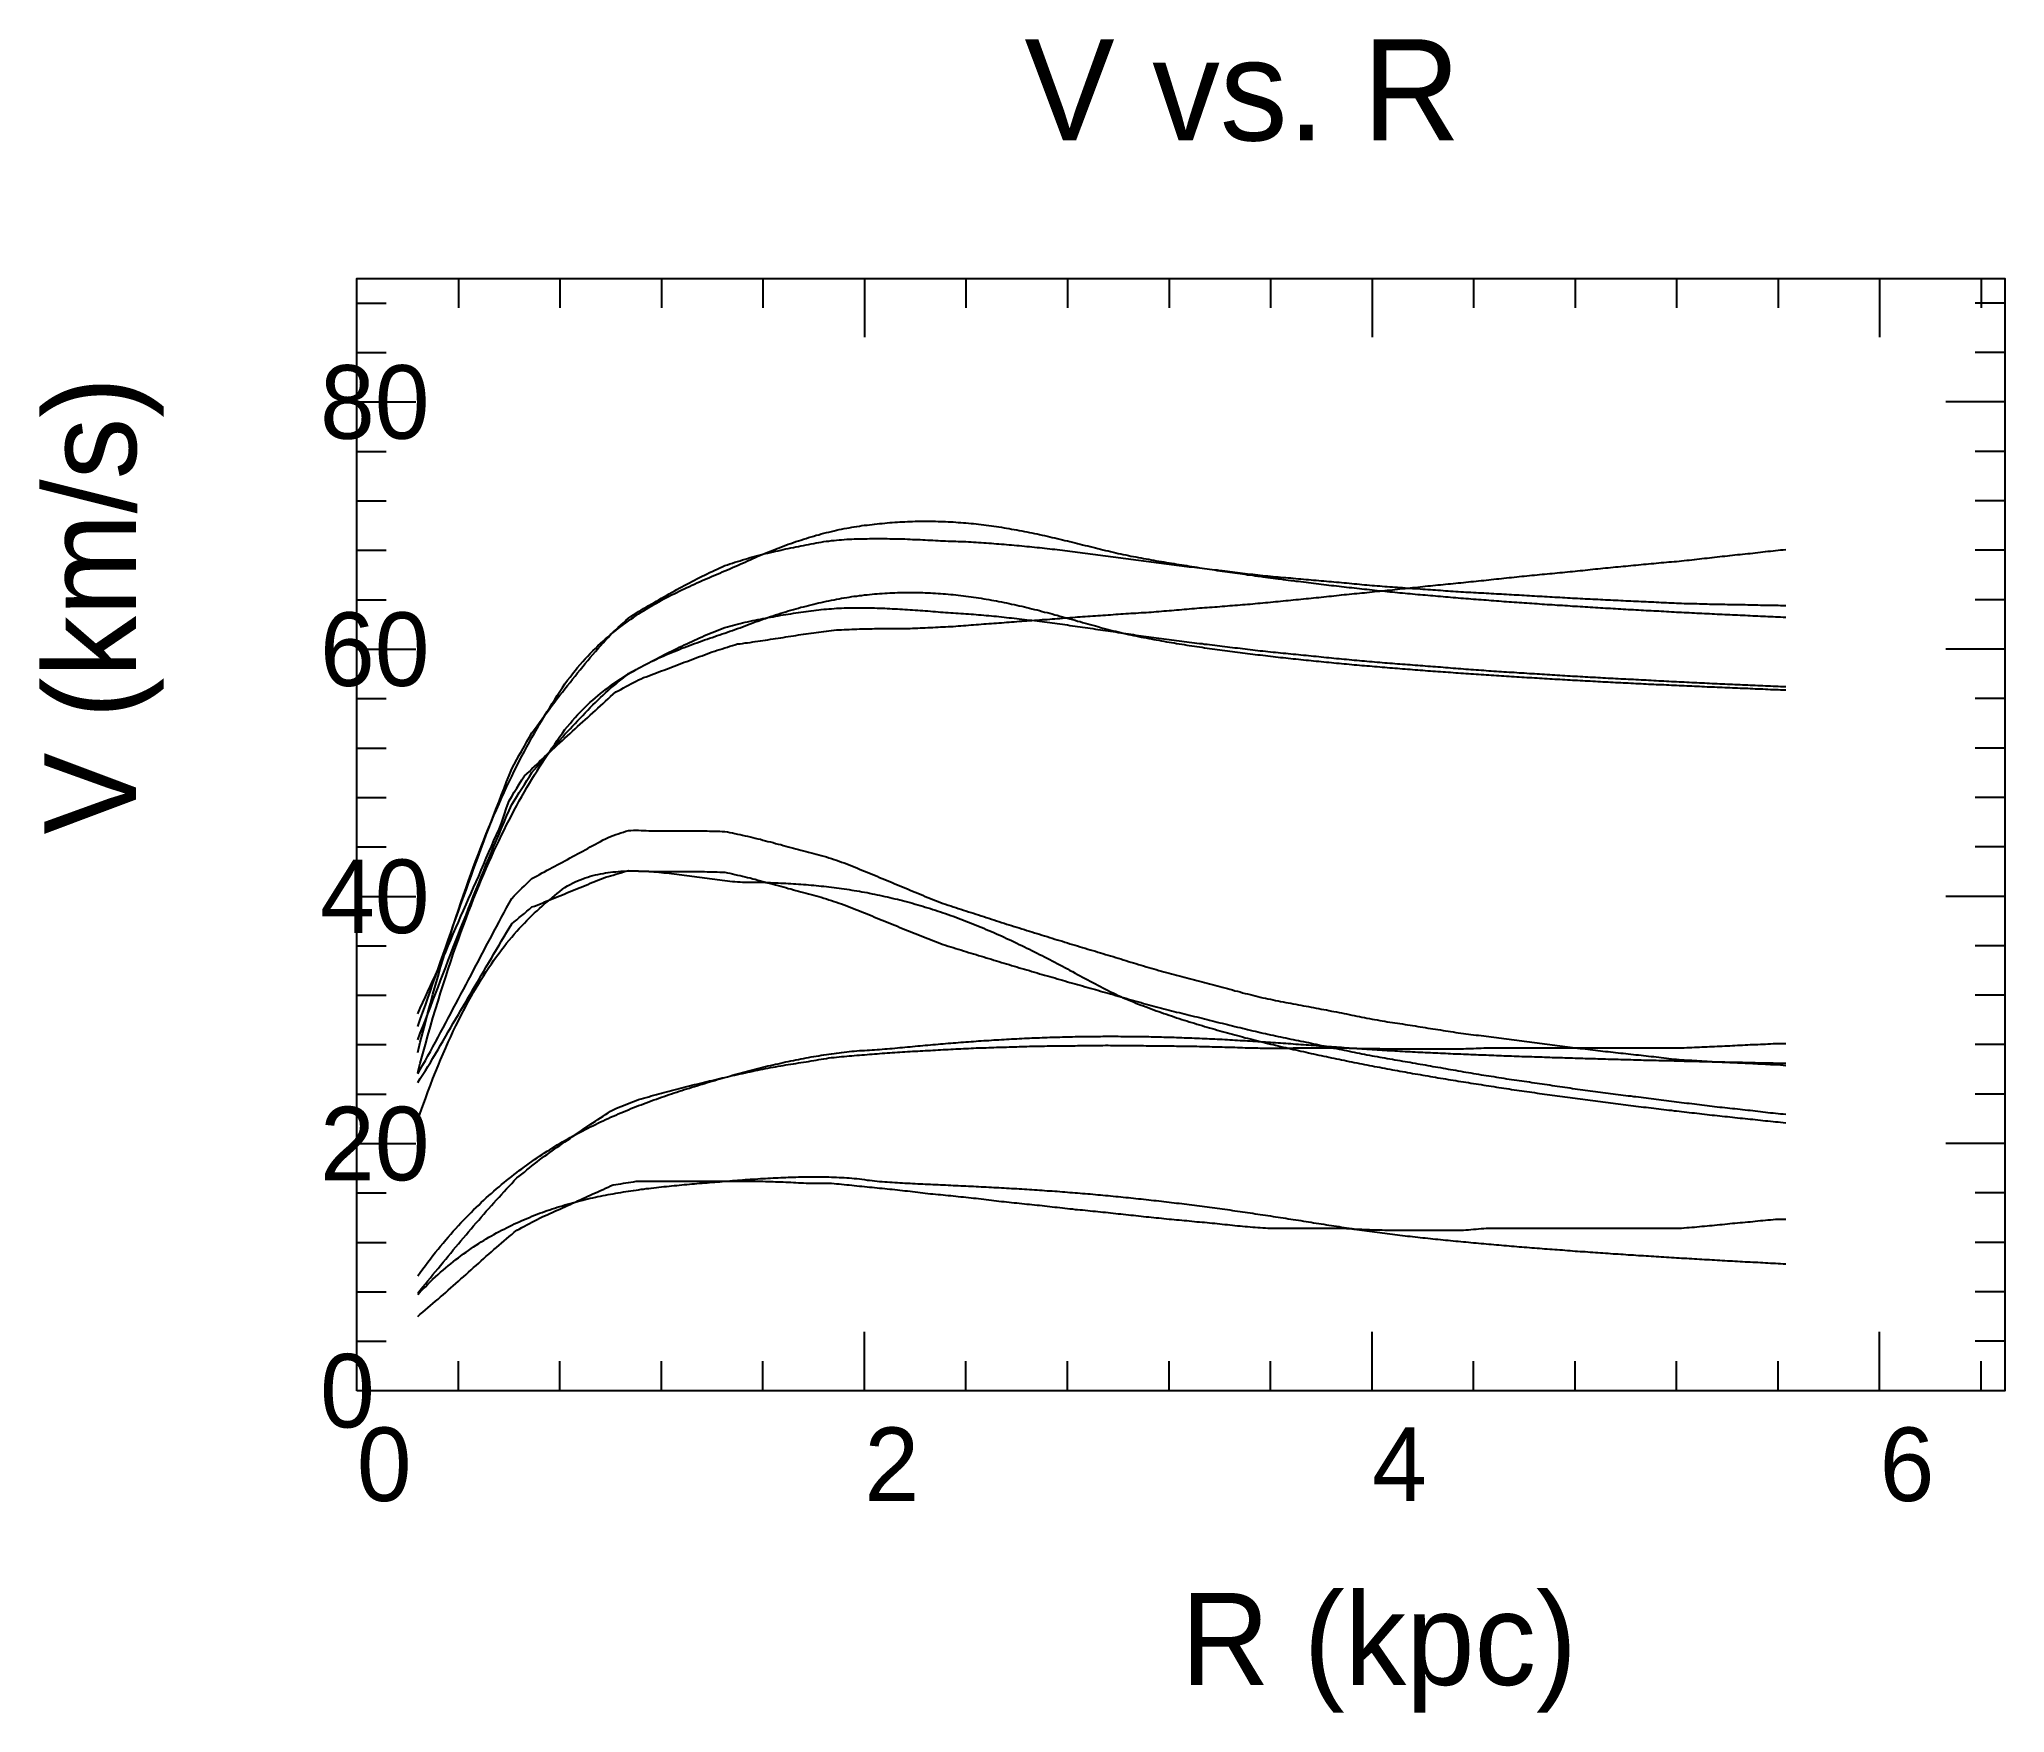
# Model space of a CAD drawing. Extents: x -35 to 179, y -35 to 147.
import ezdxf

# ---------------------------------------------------------------- set-up
doc = ezdxf.new("R2010")
doc.units = 0

msp = doc.modelspace()

# ---------------------------------------------------------------- texts
at = {"color": 0}
for s, height, p in [('V vs. R', 11, (72.6, 135.96)), ('80', 8, (-4, 103.52)), ('60', 8, (-4, 76.64)), ('40', 8, (-4, 49.76)), ('20', 8, (-4, 22.88)), ('0', 8, (-4, -4)), ('0', 8, (0, -12)), ('2', 8, (55.2, -12)), ('4', 8, (110.4, -12)), ('6', 8, (165.6, -12)), ('R (kpc)', 10, (89.6, -32))]:
    msp.add_text(s, height=height, dxfattribs=at).set_placement(p)
msp.add_text('V (km/s)', height=10, rotation=90, dxfattribs=at).set_placement((-24, 60.48))

# ---------------------------------------------------------------- linework, layer by layer
at = {"color": 0}
for p, q in [((11.04, 120.96), (11.04, 117.76)), ((22.08, 120.96), (22.08, 117.76)), ((33.12, 120.96), (33.12, 117.76)), ((44.16, 120.96), (44.16, 117.76)), ((55.2, 120.96), (55.2, 114.56)), ((66.24, 120.96), (66.24, 117.76)), ((77.28, 120.96), (77.28, 117.76)), ((88.32, 120.96), (88.32, 117.76)), ((99.36, 120.96), (99.36, 117.76)), ((110.4, 120.96), (110.4, 114.56)), ((121.44, 120.96), (121.44, 117.76)), ((132.48, 120.96), (132.48, 117.76)), ((143.52, 120.96), (143.52, 117.76)), ((154.56, 120.96), (154.56, 117.76)), ((165.6, 120.96), (165.6, 114.56)), ((176.64, 120.96), (176.64, 117.76)), ((0, 118.27), (3.2, 118.27)), ((179.2, 118.27), (176, 118.27)), ((0, 112.9), (3.2, 112.9)), ((179.2, 112.9), (176, 112.9)), ((0, 107.52), (6.4, 107.52)), ((179.2, 107.52), (172.8, 107.52)), ((0, 102.14), (3.2, 102.14)), ((179.2, 102.14), (176, 102.14)), ((0, 96.77), (3.2, 96.77)), ((179.2, 96.77), (176, 96.77)), ((0, 91.39), (3.2, 91.39)), ((179.2, 91.39), (176, 91.39)), ((0, 86.02), (3.2, 86.02)), ((179.2, 86.02), (176, 86.02)), ((0, 80.64), (6.4, 80.64)), ((179.2, 80.64), (172.8, 80.64)), ((0, 75.26), (3.2, 75.26)), ((179.2, 75.26), (176, 75.26)), ((0, 69.89), (3.2, 69.89)), ((179.2, 69.89), (176, 69.89)), ((0, 64.51), (3.2, 64.51)), ((179.2, 64.51), (176, 64.51)), ((0, 59.14), (3.2, 59.14)), ((179.2, 59.14), (176, 59.14)), ((0, 53.76), (6.4, 53.76)), ((179.2, 53.76), (172.8, 53.76)), ((0, 48.38), (3.2, 48.38)), ((179.2, 48.38), (176, 48.38)), ((0, 43.01), (3.2, 43.01)), ((179.2, 43.01), (176, 43.01)), ((0, 37.63), (3.2, 37.63)), ((179.2, 37.63), (176, 37.63)), ((0, 32.26), (3.2, 32.26)), ((179.2, 32.26), (176, 32.26)), ((0, 26.88), (6.4, 26.88)), ((179.2, 26.88), (172.8, 26.88)), ((0, 21.5), (3.2, 21.5)), ((179.2, 21.5), (176, 21.5)), ((0, 16.13), (3.2, 16.13)), ((179.2, 16.13), (176, 16.13)), ((0, 10.75), (3.2, 10.75)), ((179.2, 10.75), (176, 10.75)), ((0, 5.38), (3.2, 5.38)), ((55.2, 0), (55.2, 6.4)), ((110.4, 0), (110.4, 6.4)), ((165.6, 0), (165.6, 6.4)), ((179.2, 5.38), (176, 5.38)), ((11.04, 0), (11.04, 3.2)), ((22.08, 0), (22.08, 3.2)), ((33.12, 0), (33.12, 3.2)), ((44.16, 0), (44.16, 3.2)), ((66.24, 0), (66.24, 3.2)), ((77.28, 0), (77.28, 3.2)), ((88.32, 0), (88.32, 3.2)), ((99.36, 0), (99.36, 3.2)), ((121.44, 0), (121.44, 3.2)), ((132.48, 0), (132.48, 3.2)), ((143.52, 0), (143.52, 3.2)), ((154.56, 0), (154.56, 3.2)), ((176.64, 0), (176.64, 3.2))]:
    msp.add_line(p, q, dxfattribs=at)
msp.add_lwpolyline([(0, 0), (0, 120.96), (179.2, 120.96), (179.2, 0)], close=True, dxfattribs=at)
at = {"color": 3}
for points in [[(6.62, 36.78), (6.9, 37.89), (7.18, 38.97), (7.45, 40.04), (7.73, 41.09), (8, 42.11), (8.28, 43.12), (8.56, 44.11), (8.83, 45.08), (9.11, 46.04), (9.38, 46.97), (9.66, 47.89), (9.94, 48.8), (10.21, 49.68), (10.49, 50.55), (10.76, 51.41), (11.04, 52.25), (11.32, 53.07), (11.59, 53.88), (11.87, 54.68), (12.14, 55.46), (12.42, 56.23), (12.7, 56.98), (12.97, 57.72), (13.25, 58.45), (13.52, 59.16), (13.8, 59.86), (14.08, 60.55), (14.35, 61.23), (14.63, 61.89), (14.9, 62.54), (15.18, 63.18), (15.46, 63.81), (15.73, 64.43), (16.01, 65.04), (16.28, 65.63), (16.56, 66.22), (16.84, 66.79), (17.11, 67.36), (17.39, 67.91), (17.66, 68.45), (17.94, 68.99), (18.22, 69.51), (18.49, 70.03), (18.77, 70.54), (19.04, 71.03), (19.32, 71.52), (19.6, 72), (19.87, 72.48), (20.15, 72.94), (20.42, 73.4), (20.7, 73.85), (20.98, 74.29), (21.25, 74.73), (21.53, 75.17), (21.8, 75.6), (22.08, 76.04), (22.36, 76.46), (22.63, 76.86), (22.91, 77.25), (23.18, 77.61), (23.46, 77.97), (23.74, 78.31), (24.01, 78.64), (24.29, 78.97), (24.56, 79.28), (24.84, 79.58), (25.12, 79.88), (25.39, 80.17), (25.67, 80.45), (25.94, 80.72), (26.22, 80.99), (26.5, 81.25), (26.77, 81.5), (27.05, 81.75), (27.32, 81.99), (27.6, 82.22), (27.88, 82.45), (28.15, 82.67), (28.43, 82.89), (28.7, 83.1), (28.98, 83.31), (29.26, 83.52), (29.53, 83.71), (29.81, 83.91), (30.08, 84.1), (30.36, 84.29), (30.64, 84.47), (30.91, 84.65), (31.19, 84.82), (31.46, 84.99), (31.74, 85.16), (32.02, 85.32), (32.29, 85.48), (32.57, 85.64), (32.84, 85.8), (33.12, 85.95), (33.4, 86.1), (33.67, 86.25), (33.95, 86.39), (34.22, 86.53), (34.5, 86.67), (34.78, 86.81), (35.05, 86.95), (35.33, 87.08), (35.6, 87.21), (35.88, 87.34), (36.16, 87.47), (36.43, 87.6), (36.71, 87.72), (36.98, 87.85), (37.26, 87.97), (37.54, 88.09), (37.81, 88.21), (38.09, 88.33), (38.36, 88.45), (38.64, 88.57), (38.92, 88.69), (39.19, 88.81), (39.47, 88.92), (39.74, 89.04), (40.02, 89.16), (40.3, 89.27), (40.57, 89.39), (40.85, 89.51), (41.12, 89.63), (41.4, 89.75), (41.68, 89.87), (41.95, 89.99), (42.23, 90.11), (42.5, 90.24), (42.78, 90.37), (43.06, 90.5), (43.33, 90.62), (43.61, 90.74), (43.88, 90.86), (44.16, 90.97), (44.44, 91.09), (44.71, 91.2), (44.99, 91.31), (45.26, 91.42), (45.54, 91.53), (45.82, 91.63), (46.09, 91.74), (46.37, 91.84), (46.64, 91.94), (46.92, 92.04), (47.2, 92.14), (47.47, 92.24), (47.75, 92.33), (48.02, 92.42), (48.3, 92.51), (48.58, 92.6), (48.85, 92.69), (49.13, 92.77), (49.4, 92.86), (49.68, 92.94), (49.96, 93.02), (50.23, 93.09), (50.51, 93.17), (50.78, 93.24), (51.06, 93.31), (51.34, 93.38), (51.61, 93.45), (51.89, 93.51), (52.16, 93.58), (52.44, 93.64), (52.72, 93.69), (52.99, 93.75), (53.27, 93.8), (53.54, 93.85), (53.82, 93.9), (54.1, 93.95), (54.37, 93.99), (54.65, 94.03), (54.92, 94.07), (55.2, 94.11), (55.48, 94.14), (55.75, 94.17), (56.03, 94.2), (56.3, 94.24), (56.58, 94.27), (56.85, 94.3), (57.13, 94.32), (57.41, 94.35), (57.68, 94.37), (57.96, 94.4), (58.23, 94.42), (58.51, 94.44), (58.79, 94.46), (59.06, 94.48), (59.34, 94.49), (59.61, 94.5), (59.89, 94.52), (60.17, 94.53), (60.44, 94.54), (60.72, 94.55), (60.99, 94.55), (61.27, 94.56), (61.55, 94.56), (61.82, 94.56), (62.1, 94.56), (62.37, 94.56), (62.65, 94.55), (62.93, 94.55), (63.2, 94.54), (63.48, 94.53), (63.75, 94.52), (64.03, 94.51), (64.31, 94.5), (64.58, 94.49), (64.86, 94.47), (65.13, 94.45), (65.41, 94.43), (65.69, 94.41), (65.96, 94.39), (66.24, 94.37), (66.51, 94.34), (66.79, 94.32), (67.07, 94.29), (67.34, 94.26), (67.62, 94.23), (67.89, 94.19), (68.17, 94.16), (68.45, 94.13), (68.72, 94.09), (69, 94.05), (69.27, 94.01), (69.55, 93.97), (69.83, 93.93), (70.1, 93.89), (70.38, 93.84), (70.65, 93.8), (70.93, 93.75), (71.21, 93.7), (71.48, 93.66), (71.76, 93.61), (72.03, 93.55), (72.31, 93.5), (72.59, 93.45), (72.86, 93.39), (73.14, 93.34), (73.41, 93.28), (73.69, 93.23), (73.97, 93.17), (74.24, 93.11), (74.52, 93.05), (74.79, 92.99), (75.07, 92.93), (75.35, 92.86), (75.62, 92.8), (75.9, 92.74), (76.17, 92.67), (76.45, 92.61), (76.73, 92.54), (77, 92.47), (77.28, 92.41), (77.55, 92.34), (77.83, 92.27), (78.11, 92.2), (78.38, 92.14), (78.66, 92.07), (78.93, 92), (79.21, 91.93), (79.49, 91.86), (79.76, 91.79), (80.04, 91.72), (80.31, 91.66), (80.59, 91.59), (80.87, 91.52), (81.14, 91.45), (81.42, 91.38), (81.69, 91.32), (81.97, 91.25), (82.25, 91.19), (82.52, 91.12), (82.8, 91.06), (83.07, 91), (83.35, 90.94), (83.63, 90.89), (83.9, 90.83), (84.18, 90.77), (84.45, 90.72), (84.73, 90.67), (85.01, 90.61), (85.28, 90.56), (85.56, 90.51), (85.83, 90.46), (86.11, 90.41), (86.39, 90.36), (86.66, 90.31), (86.94, 90.26), (87.21, 90.21), (87.49, 90.17), (87.77, 90.12), (88.04, 90.07), (88.32, 90.03), (88.59, 89.98), (88.87, 89.94), (89.15, 89.89), (89.42, 89.85), (89.7, 89.8), (89.97, 89.76), (90.25, 89.72), (90.53, 89.67), (90.8, 89.63), (91.08, 89.59), (91.35, 89.54), (91.63, 89.5), (91.91, 89.46), (92.18, 89.42), (92.46, 89.38), (92.73, 89.34), (93.01, 89.29), (93.29, 89.25), (93.56, 89.21), (93.84, 89.17), (94.11, 89.13), (94.39, 89.09), (94.67, 89.05), (94.94, 89.01), (95.22, 88.98), (95.49, 88.94), (95.77, 88.9), (96.05, 88.86), (96.32, 88.82), (96.6, 88.78), (96.87, 88.74), (97.15, 88.71), (97.43, 88.67), (97.7, 88.63), (97.98, 88.59), (98.25, 88.56), (98.53, 88.52), (98.81, 88.48), (99.08, 88.45), (99.36, 88.41), (99.63, 88.37), (99.91, 88.34), (100.19, 88.3), (100.46, 88.27), (100.74, 88.23), (101.01, 88.19), (101.29, 88.16), (101.57, 88.12), (101.84, 88.09), (102.12, 88.05), (102.39, 88.02), (102.67, 87.98), (102.95, 87.95), (103.22, 87.92), (103.5, 87.88), (103.77, 87.85), (104.05, 87.81), (104.33, 87.78), (104.6, 87.75), (104.88, 87.71), (105.15, 87.68), (105.43, 87.65), (105.71, 87.61), (105.98, 87.58), (106.26, 87.55), (106.53, 87.52), (106.81, 87.48), (107.09, 87.45), (107.36, 87.42), (107.64, 87.39), (107.91, 87.36), (108.19, 87.33), (108.47, 87.3), (108.74, 87.27), (109.02, 87.24), (109.29, 87.2), (109.57, 87.17), (109.85, 87.15), (110.12, 87.12), (110.4, 87.09), (110.67, 87.06), (110.95, 87.03), (111.23, 87), (111.5, 86.97), (111.78, 86.95), (112.05, 86.92), (112.33, 86.89), (112.61, 86.86), (112.88, 86.84), (113.16, 86.81), (113.43, 86.78), (113.71, 86.76), (113.99, 86.73), (114.26, 86.71), (114.54, 86.68), (114.81, 86.65), (115.09, 86.63), (115.37, 86.6), (115.64, 86.58), (115.92, 86.55), (116.19, 86.53), (116.47, 86.51), (116.75, 86.48), (117.02, 86.46), (117.3, 86.43), (117.57, 86.41), (117.85, 86.39), (118.13, 86.36), (118.4, 86.34), (118.68, 86.32), (118.95, 86.29), (119.23, 86.27), (119.51, 86.25), (119.78, 86.22), (120.06, 86.2), (120.33, 86.18), (120.61, 86.16), (120.89, 86.14), (121.16, 86.11), (121.44, 86.09), (121.71, 86.07), (121.99, 86.05), (122.27, 86.03), (122.54, 86.01), (122.82, 85.99), (123.09, 85.96), (123.37, 85.94), (123.65, 85.92), (123.92, 85.9), (124.2, 85.88), (124.47, 85.86), (124.75, 85.84), (125.03, 85.82), (125.3, 85.8), (125.58, 85.78), (125.85, 85.76), (126.13, 85.74), (126.41, 85.72), (126.68, 85.7), (126.96, 85.68), (127.23, 85.66), (127.51, 85.65), (127.79, 85.63), (128.06, 85.61), (128.34, 85.59), (128.61, 85.57), (128.89, 85.55), (129.17, 85.53), (129.44, 85.51), (129.72, 85.5), (129.99, 85.48), (130.27, 85.46), (130.55, 85.44), (130.82, 85.42), (131.1, 85.41), (131.37, 85.39), (131.65, 85.37), (131.93, 85.35), (132.2, 85.33), (132.48, 85.32), (132.75, 85.3), (133.03, 85.28), (133.31, 85.27), (133.58, 85.25), (133.86, 85.23), (134.13, 85.21), (134.41, 85.2), (134.69, 85.18), (134.96, 85.16), (135.24, 85.15), (135.51, 85.13), (135.79, 85.11), (136.07, 85.1), (136.34, 85.08), (136.62, 85.07), (136.89, 85.05), (137.17, 85.03), (137.45, 85.02), (137.72, 85), (138, 84.99), (138.27, 84.97), (138.55, 84.95), (138.83, 84.94), (139.1, 84.92), (139.38, 84.91), (139.65, 84.89), (139.93, 84.88), (140.21, 84.86), (140.48, 84.85), (140.76, 84.83), (141.03, 84.82), (141.31, 84.8), (141.59, 84.79), (141.86, 84.77), (142.14, 84.76), (142.41, 84.74), (142.69, 84.73), (142.97, 84.71), (143.24, 84.7), (143.52, 84.68), (143.79, 84.67), (144.07, 84.66), (144.35, 84.64), (144.62, 84.63), (144.9, 84.61), (145.17, 84.6), (145.45, 84.59), (145.73, 84.57), (146, 84.56), (146.28, 84.54), (146.55, 84.53), (146.83, 84.52), (147.11, 84.5), (147.38, 84.49), (147.66, 84.48), (147.93, 84.46), (148.21, 84.45), (148.49, 84.44), (148.76, 84.42), (149.04, 84.41), (149.31, 84.4), (149.59, 84.38), (149.87, 84.37), (150.14, 84.36), (150.42, 84.34), (150.69, 84.33), (150.97, 84.32), (151.25, 84.31), (151.52, 84.29), (151.8, 84.28), (152.07, 84.27), (152.35, 84.25), (152.63, 84.24), (152.9, 84.23), (153.18, 84.22), (153.45, 84.2), (153.73, 84.19), (154.01, 84.18), (154.28, 84.17), (154.56, 84.16), (154.83, 84.14), (155.11, 84.13), (155.39, 84.12)], [(6.62, 34.59), (6.9, 35.63), (7.18, 36.65), (7.45, 37.65), (7.73, 38.63), (8, 39.59), (8.28, 40.54), (8.56, 41.46), (8.83, 42.37), (9.11, 43.27), (9.38, 44.14), (9.66, 45), (9.94, 45.85), (10.21, 46.67), (10.49, 47.49), (10.76, 48.29), (11.04, 49.07), (11.32, 49.84), (11.59, 50.6), (11.87, 51.34), (12.14, 52.07), (12.42, 52.78), (12.7, 53.48), (12.97, 54.17), (13.25, 54.85), (13.52, 55.51), (13.8, 56.16), (14.08, 56.8), (14.35, 57.43), (14.63, 58.05), (14.9, 58.66), (15.18, 59.25), (15.46, 59.83), (15.73, 60.41), (16.01, 60.97), (16.28, 61.52), (16.56, 62.06), (16.84, 62.59), (17.11, 63.12), (17.39, 63.63), (17.66, 64.13), (17.94, 64.63), (18.22, 65.11), (18.49, 65.59), (18.77, 66.05), (19.04, 66.51), (19.32, 66.96), (19.6, 67.41), (19.87, 67.84), (20.15, 68.27), (20.42, 68.69), (20.7, 69.11), (20.98, 69.52), (21.25, 69.92), (21.53, 70.32), (21.8, 70.72), (22.08, 71.13), (22.36, 71.52), (22.63, 71.89), (22.91, 72.24), (23.18, 72.57), (23.46, 72.89), (23.74, 73.2), (24.01, 73.5), (24.29, 73.79), (24.56, 74.07), (24.84, 74.34), (25.12, 74.61), (25.39, 74.86), (25.67, 75.11), (25.94, 75.35), (26.22, 75.58), (26.5, 75.81), (26.77, 76.03), (27.05, 76.25), (27.32, 76.45), (27.6, 76.66), (27.88, 76.86), (28.15, 77.05), (28.43, 77.24), (28.7, 77.42), (28.98, 77.6), (29.26, 77.77), (29.53, 77.94), (29.81, 78.1), (30.08, 78.26), (30.36, 78.42), (30.64, 78.57), (30.91, 78.72), (31.19, 78.87), (31.46, 79.01), (31.74, 79.15), (32.02, 79.29), (32.29, 79.42), (32.57, 79.55), (32.84, 79.68), (33.12, 79.81), (33.4, 79.93), (33.67, 80.05), (33.95, 80.17), (34.22, 80.28), (34.5, 80.4), (34.78, 80.51), (35.05, 80.62), (35.33, 80.73), (35.6, 80.83), (35.88, 80.94), (36.16, 81.04), (36.43, 81.14), (36.71, 81.24), (36.98, 81.34), (37.26, 81.44), (37.54, 81.54), (37.81, 81.64), (38.09, 81.73), (38.36, 81.83), (38.64, 81.92), (38.92, 82.02), (39.19, 82.11), (39.47, 82.21), (39.74, 82.3), (40.02, 82.39), (40.3, 82.49), (40.57, 82.58), (40.85, 82.68), (41.12, 82.77), (41.4, 82.87), (41.68, 82.97), (41.95, 83.07), (42.23, 83.17), (42.5, 83.28), (42.78, 83.39), (43.06, 83.5), (43.33, 83.6), (43.61, 83.7), (43.88, 83.8), (44.16, 83.9), (44.44, 83.99), (44.71, 84.09), (44.99, 84.18), (45.26, 84.27), (45.54, 84.36), (45.82, 84.45), (46.09, 84.54), (46.37, 84.63), (46.64, 84.71), (46.92, 84.79), (47.2, 84.88), (47.47, 84.96), (47.75, 85.03), (48.02, 85.11), (48.3, 85.19), (48.58, 85.26), (48.85, 85.33), (49.13, 85.4), (49.4, 85.47), (49.68, 85.54), (49.96, 85.61), (50.23, 85.67), (50.51, 85.73), (50.78, 85.79), (51.06, 85.85), (51.34, 85.91), (51.61, 85.96), (51.89, 86.02), (52.16, 86.07), (52.44, 86.12), (52.72, 86.17), (52.99, 86.22), (53.27, 86.26), (53.54, 86.3), (53.82, 86.35), (54.1, 86.39), (54.37, 86.42), (54.65, 86.46), (54.92, 86.49), (55.2, 86.53), (55.48, 86.56), (55.75, 86.59), (56.03, 86.61), (56.3, 86.64), (56.58, 86.66), (56.85, 86.68), (57.13, 86.7), (57.41, 86.72), (57.68, 86.74), (57.96, 86.75), (58.23, 86.77), (58.51, 86.78), (58.79, 86.79), (59.06, 86.8), (59.34, 86.8), (59.61, 86.81), (59.89, 86.81), (60.17, 86.81), (60.44, 86.81), (60.72, 86.81), (60.99, 86.8), (61.27, 86.8), (61.55, 86.79), (61.82, 86.78), (62.1, 86.77), (62.37, 86.76), (62.65, 86.74), (62.93, 86.73), (63.2, 86.71), (63.48, 86.69), (63.75, 86.67), (64.03, 86.65), (64.31, 86.62), (64.58, 86.6), (64.86, 86.57), (65.13, 86.54), (65.41, 86.51), (65.69, 86.48), (65.96, 86.44), (66.24, 86.41), (66.51, 86.37), (66.79, 86.33), (67.07, 86.3), (67.34, 86.25), (67.62, 86.21), (67.89, 86.17), (68.17, 86.12), (68.45, 86.08), (68.72, 86.03), (69, 85.98), (69.27, 85.93), (69.55, 85.88), (69.83, 85.83), (70.1, 85.77), (70.38, 85.72), (70.65, 85.66), (70.93, 85.6), (71.21, 85.54), (71.48, 85.48), (71.76, 85.42), (72.03, 85.36), (72.31, 85.3), (72.59, 85.23), (72.86, 85.17), (73.14, 85.1), (73.41, 85.03), (73.69, 84.96), (73.97, 84.9), (74.24, 84.83), (74.52, 84.75), (74.79, 84.68), (75.07, 84.61), (75.35, 84.54), (75.62, 84.47), (75.9, 84.39), (76.17, 84.32), (76.45, 84.24), (76.73, 84.17), (77, 84.09), (77.28, 84.01), (77.55, 83.94), (77.83, 83.86), (78.11, 83.78), (78.38, 83.7), (78.66, 83.63), (78.93, 83.55), (79.21, 83.47), (79.49, 83.39), (79.76, 83.32), (80.04, 83.24), (80.31, 83.16), (80.59, 83.09), (80.87, 83.01), (81.14, 82.94), (81.42, 82.86), (81.69, 82.79), (81.97, 82.72), (82.25, 82.65), (82.52, 82.58), (82.8, 82.51), (83.07, 82.44), (83.35, 82.38), (83.63, 82.31), (83.9, 82.25), (84.18, 82.19), (84.45, 82.13), (84.73, 82.08), (85.01, 82.02), (85.28, 81.96), (85.56, 81.91), (85.83, 81.86), (86.11, 81.8), (86.39, 81.75), (86.66, 81.7), (86.94, 81.65), (87.21, 81.6), (87.49, 81.55), (87.77, 81.5), (88.04, 81.45), (88.32, 81.41), (88.59, 81.36), (88.87, 81.31), (89.15, 81.27), (89.42, 81.22), (89.7, 81.18), (89.97, 81.13), (90.25, 81.09), (90.53, 81.05), (90.8, 81.01), (91.08, 80.96), (91.35, 80.92), (91.63, 80.88), (91.91, 80.84), (92.18, 80.8), (92.46, 80.76), (92.73, 80.72), (93.01, 80.68), (93.29, 80.64), (93.56, 80.6), (93.84, 80.57), (94.11, 80.53), (94.39, 80.49), (94.67, 80.46), (94.94, 80.42), (95.22, 80.38), (95.49, 80.35), (95.77, 80.31), (96.05, 80.28), (96.32, 80.24), (96.6, 80.21), (96.87, 80.17), (97.15, 80.14), (97.43, 80.11), (97.7, 80.07), (97.98, 80.04), (98.25, 80.01), (98.53, 79.97), (98.81, 79.94), (99.08, 79.91), (99.36, 79.88), (99.63, 79.85), (99.91, 79.81), (100.19, 79.78), (100.46, 79.75), (100.74, 79.72), (101.01, 79.69), (101.29, 79.66), (101.57, 79.63), (101.84, 79.6), (102.12, 79.57), (102.39, 79.54), (102.67, 79.52), (102.95, 79.49), (103.22, 79.46), (103.5, 79.43), (103.77, 79.4), (104.05, 79.37), (104.33, 79.35), (104.6, 79.32), (104.88, 79.29), (105.15, 79.26), (105.43, 79.24), (105.71, 79.21), (105.98, 79.18), (106.26, 79.16), (106.53, 79.13), (106.81, 79.11), (107.09, 79.08), (107.36, 79.06), (107.64, 79.03), (107.91, 79), (108.19, 78.98), (108.47, 78.95), (108.74, 78.93), (109.02, 78.91), (109.29, 78.88), (109.57, 78.86), (109.85, 78.83), (110.12, 78.81), (110.4, 78.78), (110.67, 78.76), (110.95, 78.74), (111.23, 78.71), (111.5, 78.69), (111.78, 78.67), (112.05, 78.65), (112.33, 78.62), (112.61, 78.6), (112.88, 78.58), (113.16, 78.56), (113.43, 78.53), (113.71, 78.51), (113.99, 78.49), (114.26, 78.47), (114.54, 78.45), (114.81, 78.42), (115.09, 78.4), (115.37, 78.38), (115.64, 78.36), (115.92, 78.34), (116.19, 78.32), (116.47, 78.3), (116.75, 78.28), (117.02, 78.26), (117.3, 78.24), (117.57, 78.22), (117.85, 78.2), (118.13, 78.18), (118.4, 78.16), (118.68, 78.14), (118.95, 78.12), (119.23, 78.1), (119.51, 78.08), (119.78, 78.06), (120.06, 78.04), (120.33, 78.02), (120.61, 78), (120.89, 77.98), (121.16, 77.96), (121.44, 77.94), (121.71, 77.92), (121.99, 77.91), (122.27, 77.89), (122.54, 77.87), (122.82, 77.85), (123.09, 77.83), (123.37, 77.82), (123.65, 77.8), (123.92, 77.78), (124.2, 77.76), (124.47, 77.74), (124.75, 77.73), (125.03, 77.71), (125.3, 77.69), (125.58, 77.67), (125.85, 77.66), (126.13, 77.64), (126.41, 77.62), (126.68, 77.61), (126.96, 77.59), (127.23, 77.57), (127.51, 77.56), (127.79, 77.54), (128.06, 77.52), (128.34, 77.51), (128.61, 77.49), (128.89, 77.47), (129.17, 77.46), (129.44, 77.44), (129.72, 77.42), (129.99, 77.41), (130.27, 77.39), (130.55, 77.38), (130.82, 77.36), (131.1, 77.35), (131.37, 77.33), (131.65, 77.31), (131.93, 77.3), (132.2, 77.28), (132.48, 77.27), (132.75, 77.25), (133.03, 77.24), (133.31, 77.22), (133.58, 77.21), (133.86, 77.19), (134.13, 77.18), (134.41, 77.16), (134.69, 77.15), (134.96, 77.13), (135.24, 77.12), (135.51, 77.1), (135.79, 77.09), (136.07, 77.08), (136.34, 77.06), (136.62, 77.05), (136.89, 77.03), (137.17, 77.02), (137.45, 77.01), (137.72, 76.99), (138, 76.98), (138.27, 76.96), (138.55, 76.95), (138.83, 76.94), (139.1, 76.92), (139.38, 76.91), (139.65, 76.9), (139.93, 76.88), (140.21, 76.87), (140.48, 76.85), (140.76, 76.84), (141.03, 76.83), (141.31, 76.81), (141.59, 76.8), (141.86, 76.79), (142.14, 76.78), (142.41, 76.76), (142.69, 76.75), (142.97, 76.74), (143.24, 76.72), (143.52, 76.71), (143.79, 76.7), (144.07, 76.69), (144.35, 76.67), (144.62, 76.66), (144.9, 76.65), (145.17, 76.64), (145.45, 76.62), (145.73, 76.61), (146, 76.6), (146.28, 76.59), (146.55, 76.57), (146.83, 76.56), (147.11, 76.55), (147.38, 76.54), (147.66, 76.53), (147.93, 76.51), (148.21, 76.5), (148.49, 76.49), (148.76, 76.48), (149.04, 76.47), (149.31, 76.46), (149.59, 76.44), (149.87, 76.43), (150.14, 76.42), (150.42, 76.41), (150.69, 76.4), (150.97, 76.39), (151.25, 76.38), (151.52, 76.36), (151.8, 76.35), (152.07, 76.34), (152.35, 76.33), (152.63, 76.32), (152.9, 76.31), (153.18, 76.3), (153.45, 76.29), (153.73, 76.27), (154.01, 76.26), (154.28, 76.25), (154.56, 76.24), (154.83, 76.23), (155.11, 76.22), (155.39, 76.21)], [(6.62, 12.49), (6.9, 12.87), (7.18, 13.25), (7.45, 13.63), (7.73, 13.99), (8, 14.35), (8.28, 14.71), (8.56, 15.05), (8.83, 15.4), (9.11, 15.73), (9.38, 16.06), (9.66, 16.39), (9.94, 16.71), (10.21, 17.03), (10.49, 17.34), (10.76, 17.64), (11.04, 17.95), (11.32, 18.24), (11.59, 18.53), (11.87, 18.82), (12.14, 19.1), (12.42, 19.38), (12.7, 19.66), (12.97, 19.93), (13.25, 20.19), (13.52, 20.45), (13.8, 20.71), (14.08, 20.97), (14.35, 21.22), (14.63, 21.46), (14.9, 21.7), (15.18, 21.94), (15.46, 22.18), (15.73, 22.41), (16.01, 22.64), (16.28, 22.86), (16.56, 23.08), (16.84, 23.3), (17.11, 23.52), (17.39, 23.73), (17.66, 23.94), (17.94, 24.14), (18.22, 24.35), (18.49, 24.54), (18.77, 24.74), (19.04, 24.93), (19.32, 25.13), (19.6, 25.31), (19.87, 25.5), (20.15, 25.68), (20.42, 25.86), (20.7, 26.04), (20.98, 26.21), (21.25, 26.38), (21.53, 26.55), (21.8, 26.72), (22.08, 26.88), (22.36, 27.05), (22.63, 27.21), (22.91, 27.36), (23.18, 27.52), (23.46, 27.67), (23.74, 27.82), (24.01, 27.97), (24.29, 28.12), (24.56, 28.26), (24.84, 28.41), (25.12, 28.55), (25.39, 28.69), (25.67, 28.82), (25.94, 28.96), (26.22, 29.09), (26.5, 29.22), (26.77, 29.35), (27.05, 29.48), (27.32, 29.61), (27.6, 29.73), (27.88, 29.85), (28.15, 29.97), (28.43, 30.09), (28.7, 30.21), (28.98, 30.33), (29.26, 30.44), (29.53, 30.56), (29.81, 30.67), (30.08, 30.78), (30.36, 30.89), (30.64, 31), (30.91, 31.1), (31.19, 31.21), (31.46, 31.31), (31.74, 31.41), (32.02, 31.52), (32.29, 31.62), (32.57, 31.72), (32.84, 31.81), (33.12, 31.91), (33.4, 32.01), (33.67, 32.1), (33.95, 32.2), (34.22, 32.29), (34.5, 32.38), (34.78, 32.47), (35.05, 32.56), (35.33, 32.65), (35.6, 32.74), (35.88, 32.83), (36.16, 32.91), (36.43, 33), (36.71, 33.09), (36.98, 33.17), (37.26, 33.25), (37.54, 33.34), (37.81, 33.42), (38.09, 33.5), (38.36, 33.58), (38.64, 33.66), (38.92, 33.74), (39.19, 33.83), (39.47, 33.91), (39.74, 33.98), (40.02, 34.06), (40.3, 34.14), (40.57, 34.22), (40.85, 34.3), (41.12, 34.38), (41.4, 34.45), (41.68, 34.53), (41.95, 34.6), (42.23, 34.68), (42.5, 34.75), (42.78, 34.82), (43.06, 34.89), (43.33, 34.97), (43.61, 35.04), (43.88, 35.1), (44.16, 35.17), (44.44, 35.24), (44.71, 35.31), (44.99, 35.37), (45.26, 35.44), (45.54, 35.5), (45.82, 35.56), (46.09, 35.63), (46.37, 35.69), (46.64, 35.75), (46.92, 35.81), (47.2, 35.86), (47.47, 35.92), (47.75, 35.98), (48.02, 36.03), (48.3, 36.08), (48.58, 36.14), (48.85, 36.19), (49.13, 36.24), (49.4, 36.29), (49.68, 36.34), (49.96, 36.38), (50.23, 36.43), (50.51, 36.48), (50.78, 36.52), (51.06, 36.56), (51.34, 36.6), (51.61, 36.64), (51.89, 36.68), (52.16, 36.72), (52.44, 36.75), (52.72, 36.79), (52.99, 36.82), (53.27, 36.85), (53.54, 36.88), (53.82, 36.91), (54.1, 36.94), (54.37, 36.96), (54.65, 36.98), (54.92, 36.99), (55.2, 37.01), (55.48, 37.02), (55.75, 37.03), (56.03, 37.05), (56.3, 37.07), (56.58, 37.09), (56.85, 37.11), (57.13, 37.14), (57.41, 37.16), (57.68, 37.18), (57.96, 37.21), (58.23, 37.23), (58.51, 37.26), (58.79, 37.28), (59.06, 37.31), (59.34, 37.33), (59.61, 37.36), (59.89, 37.38), (60.17, 37.41), (60.44, 37.44), (60.72, 37.46), (60.99, 37.49), (61.27, 37.51), (61.55, 37.54), (61.82, 37.56), (62.1, 37.59), (62.37, 37.61), (62.65, 37.63), (62.93, 37.66), (63.2, 37.68), (63.48, 37.71), (63.75, 37.73), (64.03, 37.75), (64.31, 37.78), (64.58, 37.8), (64.86, 37.82), (65.13, 37.84), (65.41, 37.86), (65.69, 37.89), (65.96, 37.91), (66.24, 37.93), (66.51, 37.95), (66.79, 37.97), (67.07, 37.99), (67.34, 38.01), (67.62, 38.03), (67.89, 38.05), (68.17, 38.07), (68.45, 38.08), (68.72, 38.1), (69, 38.12), (69.27, 38.14), (69.55, 38.16), (69.83, 38.17), (70.1, 38.19), (70.38, 38.2), (70.65, 38.22), (70.93, 38.23), (71.21, 38.25), (71.48, 38.26), (71.76, 38.28), (72.03, 38.29), (72.31, 38.31), (72.59, 38.32), (72.86, 38.33), (73.14, 38.34), (73.41, 38.36), (73.69, 38.37), (73.97, 38.38), (74.24, 38.39), (74.52, 38.4), (74.79, 38.41), (75.07, 38.42), (75.35, 38.43), (75.62, 38.44), (75.9, 38.45), (76.17, 38.45), (76.45, 38.46), (76.73, 38.47), (77, 38.48), (77.28, 38.48), (77.55, 38.49), (77.83, 38.49), (78.11, 38.5), (78.38, 38.5), (78.66, 38.51), (78.93, 38.51), (79.21, 38.52), (79.49, 38.52), (79.76, 38.52), (80.04, 38.53), (80.31, 38.53), (80.59, 38.53), (80.87, 38.53), (81.14, 38.54), (81.42, 38.54), (81.69, 38.54), (81.97, 38.54), (82.25, 38.54), (82.52, 38.54), (82.8, 38.54), (83.07, 38.53), (83.35, 38.53), (83.63, 38.53), (83.9, 38.53), (84.18, 38.53), (84.45, 38.52), (84.73, 38.52), (85.01, 38.52), (85.28, 38.51), (85.56, 38.51), (85.83, 38.5), (86.11, 38.5), (86.39, 38.49), (86.66, 38.49), (86.94, 38.48), (87.21, 38.47), (87.49, 38.47), (87.77, 38.46), (88.04, 38.45), (88.32, 38.44), (88.59, 38.44), (88.87, 38.43), (89.15, 38.42), (89.42, 38.41), (89.7, 38.4), (89.97, 38.39), (90.25, 38.38), (90.53, 38.37), (90.8, 38.36), (91.08, 38.35), (91.35, 38.34), (91.63, 38.32), (91.91, 38.31), (92.18, 38.3), (92.46, 38.29), (92.73, 38.28), (93.01, 38.26), (93.29, 38.25), (93.56, 38.24), (93.84, 38.22), (94.11, 38.21), (94.39, 38.19), (94.67, 38.18), (94.94, 38.16), (95.22, 38.15), (95.49, 38.13), (95.77, 38.12), (96.05, 38.1), (96.32, 38.09), (96.6, 38.07), (96.87, 38.05), (97.15, 38.04), (97.43, 38.02), (97.7, 38), (97.98, 37.98), (98.25, 37.97), (98.53, 37.95), (98.81, 37.93), (99.08, 37.91), (99.36, 37.89), (99.63, 37.88), (99.91, 37.86), (100.19, 37.84), (100.46, 37.82), (100.74, 37.8), (101.01, 37.78), (101.29, 37.76), (101.57, 37.74), (101.84, 37.72), (102.12, 37.7), (102.39, 37.68), (102.67, 37.66), (102.95, 37.64), (103.22, 37.62), (103.5, 37.6), (103.77, 37.58), (104.05, 37.56), (104.33, 37.54), (104.6, 37.52), (104.88, 37.5), (105.15, 37.48), (105.43, 37.46), (105.71, 37.44), (105.98, 37.42), (106.26, 37.4), (106.53, 37.38), (106.81, 37.36), (107.09, 37.34), (107.36, 37.32), (107.64, 37.3), (107.91, 37.28), (108.19, 37.26), (108.47, 37.24), (108.74, 37.22), (109.02, 37.2), (109.29, 37.18), (109.57, 37.16), (109.85, 37.14), (110.12, 37.13), (110.4, 37.11), (110.67, 37.09), (110.95, 37.07), (111.23, 37.06), (111.5, 37.04), (111.78, 37.02), (112.05, 37.01), (112.33, 36.99), (112.61, 36.98), (112.88, 36.96), (113.16, 36.95), (113.43, 36.93), (113.71, 36.92), (113.99, 36.9), (114.26, 36.89), (114.54, 36.87), (114.81, 36.86), (115.09, 36.85), (115.37, 36.83), (115.64, 36.82), (115.92, 36.8), (116.19, 36.79), (116.47, 36.78), (116.75, 36.77), (117.02, 36.75), (117.3, 36.74), (117.57, 36.73), (117.85, 36.71), (118.13, 36.7), (118.4, 36.69), (118.68, 36.68), (118.95, 36.67), (119.23, 36.65), (119.51, 36.64), (119.78, 36.63), (120.06, 36.62), (120.33, 36.61), (120.61, 36.6), (120.89, 36.58), (121.16, 36.57), (121.44, 36.56), (121.71, 36.55), (121.99, 36.54), (122.27, 36.53), (122.54, 36.52), (122.82, 36.51), (123.09, 36.5), (123.37, 36.49), (123.65, 36.47), (123.92, 36.46), (124.2, 36.45), (124.47, 36.44), (124.75, 36.43), (125.03, 36.42), (125.3, 36.41), (125.58, 36.4), (125.85, 36.39), (126.13, 36.38), (126.41, 36.37), (126.68, 36.36), (126.96, 36.35), (127.23, 36.35), (127.51, 36.34), (127.79, 36.33), (128.06, 36.32), (128.34, 36.31), (128.61, 36.3), (128.89, 36.29), (129.17, 36.28), (129.44, 36.27), (129.72, 36.26), (129.99, 36.25), (130.27, 36.24), (130.55, 36.24), (130.82, 36.23), (131.1, 36.22), (131.37, 36.21), (131.65, 36.2), (131.93, 36.19), (132.2, 36.18), (132.48, 36.17), (132.75, 36.17), (133.03, 36.16), (133.31, 36.15), (133.58, 36.14), (133.86, 36.13), (134.13, 36.13), (134.41, 36.12), (134.69, 36.11), (134.96, 36.1), (135.24, 36.09), (135.51, 36.09), (135.79, 36.08), (136.07, 36.07), (136.34, 36.06), (136.62, 36.05), (136.89, 36.05), (137.17, 36.04), (137.45, 36.03), (137.72, 36.02), (138, 36.02), (138.27, 36.01), (138.55, 36), (138.83, 35.99), (139.1, 35.99), (139.38, 35.98), (139.65, 35.97), (139.93, 35.96), (140.21, 35.96), (140.48, 35.95), (140.76, 35.94), (141.03, 35.94), (141.31, 35.93), (141.59, 35.92), (141.86, 35.91), (142.14, 35.91), (142.41, 35.9), (142.69, 35.89), (142.97, 35.89), (143.24, 35.88), (143.52, 35.87), (143.79, 35.87), (144.07, 35.86), (144.35, 35.85), (144.62, 35.85), (144.9, 35.84), (145.17, 35.83), (145.45, 35.83), (145.73, 35.82), (146, 35.81), (146.28, 35.81), (146.55, 35.8), (146.83, 35.79), (147.11, 35.79), (147.38, 35.78), (147.66, 35.78), (147.93, 35.77), (148.21, 35.76), (148.49, 35.76), (148.76, 35.75), (149.04, 35.74), (149.31, 35.74), (149.59, 35.73), (149.87, 35.73), (150.14, 35.72), (150.42, 35.71), (150.69, 35.71), (150.97, 35.7), (151.25, 35.7), (151.52, 35.69), (151.8, 35.68), (152.07, 35.68), (152.35, 35.67), (152.63, 35.67), (152.9, 35.66), (153.18, 35.66), (153.45, 35.65), (153.73, 35.64), (154.01, 35.64), (154.28, 35.63), (154.56, 35.63), (154.83, 35.62), (155.11, 35.62), (155.39, 35.61)]]:
    msp.add_lwpolyline(points, dxfattribs=at)
at = {"color": 4}
for points in [[(6.62, 39.6), (6.9, 40.38), (7.18, 41.15), (7.45, 41.93), (7.73, 42.7), (8, 43.47), (8.28, 44.27), (8.56, 45.06), (8.83, 45.86), (9.11, 46.65), (9.38, 47.44), (9.66, 48.23), (9.94, 49.01), (10.21, 49.8), (10.49, 50.58), (10.76, 51.36), (11.04, 52.13), (11.32, 52.9), (11.59, 53.67), (11.87, 54.43), (12.14, 55.19), (12.42, 55.95), (12.7, 56.71), (12.97, 57.46), (13.25, 58.22), (13.52, 58.97), (13.8, 59.71), (14.08, 60.45), (14.35, 61.19), (14.63, 61.92), (14.9, 62.64), (15.18, 63.37), (15.46, 64.08), (15.73, 64.79), (16.01, 65.5), (16.28, 66.21), (16.56, 66.91), (16.84, 67.61), (17.11, 68.11), (17.39, 68.63), (17.66, 69.11), (17.94, 69.6), (18.22, 70.09), (18.49, 70.58), (18.77, 71.06), (19.04, 71.54), (19.32, 71.91), (19.6, 72.29), (19.87, 72.68), (20.15, 73.06), (20.42, 73.43), (20.7, 73.8), (20.98, 74.17), (21.25, 74.54), (21.53, 74.9), (21.8, 75.26), (22.08, 75.62), (22.36, 75.98), (22.63, 76.33), (22.91, 76.69), (23.18, 77.03), (23.46, 77.38), (23.74, 77.72), (24.01, 78.06), (24.29, 78.4), (24.56, 78.74), (24.84, 79.07), (25.12, 79.4), (25.39, 79.73), (25.67, 80.05), (25.94, 80.37), (26.22, 80.69), (26.5, 81.01), (26.77, 81.33), (27.05, 81.62), (27.32, 81.91), (27.6, 82.2), (27.88, 82.48), (28.15, 82.74), (28.43, 82.99), (28.7, 83.25), (28.98, 83.5), (29.26, 83.75), (29.53, 84), (29.81, 84.18), (30.08, 84.36), (30.36, 84.54), (30.64, 84.72), (30.91, 84.88), (31.19, 85.05), (31.46, 85.21), (31.74, 85.37), (32.02, 85.53), (32.29, 85.69), (32.57, 85.85), (32.84, 86.02), (33.12, 86.18), (33.4, 86.34), (33.67, 86.49), (33.95, 86.65), (34.22, 86.81), (34.5, 86.96), (34.78, 87.11), (35.05, 87.26), (35.33, 87.41), (35.6, 87.56), (35.88, 87.71), (36.16, 87.85), (36.43, 88), (36.71, 88.14), (36.98, 88.28), (37.26, 88.42), (37.54, 88.56), (37.81, 88.7), (38.09, 88.83), (38.36, 88.96), (38.64, 89.09), (38.92, 89.22), (39.19, 89.35), (39.47, 89.47), (39.74, 89.6), (40.02, 89.73), (40.3, 89.82), (40.57, 89.91), (40.85, 90), (41.12, 90.09), (41.4, 90.17), (41.68, 90.26), (41.95, 90.34), (42.23, 90.43), (42.5, 90.51), (42.78, 90.59), (43.06, 90.67), (43.33, 90.74), (43.61, 90.82), (43.88, 90.89), (44.16, 90.96), (44.44, 91.03), (44.71, 91.09), (44.99, 91.16), (45.26, 91.23), (45.54, 91.29), (45.82, 91.35), (46.09, 91.42), (46.37, 91.48), (46.64, 91.54), (46.92, 91.59), (47.2, 91.65), (47.47, 91.71), (47.75, 91.76), (48.02, 91.82), (48.3, 91.87), (48.58, 91.92), (48.85, 91.98), (49.13, 92.03), (49.4, 92.08), (49.68, 92.14), (49.96, 92.19), (50.23, 92.24), (50.51, 92.29), (50.78, 92.33), (51.06, 92.37), (51.34, 92.4), (51.61, 92.44), (51.89, 92.47), (52.16, 92.49), (52.44, 92.52), (52.72, 92.54), (52.99, 92.57), (53.27, 92.59), (53.54, 92.6), (53.82, 92.61), (54.1, 92.62), (54.37, 92.63), (54.65, 92.64), (54.92, 92.64), (55.2, 92.65), (55.48, 92.65), (55.75, 92.66), (56.03, 92.66), (56.3, 92.66), (56.58, 92.66), (56.85, 92.66), (57.13, 92.66), (57.41, 92.66), (57.68, 92.66), (57.96, 92.65), (58.23, 92.65), (58.51, 92.64), (58.79, 92.64), (59.06, 92.63), (59.34, 92.62), (59.61, 92.62), (59.89, 92.61), (60.17, 92.59), (60.44, 92.58), (60.72, 92.57), (60.99, 92.56), (61.27, 92.55), (61.55, 92.53), (61.82, 92.52), (62.1, 92.51), (62.37, 92.49), (62.65, 92.48), (62.93, 92.47), (63.2, 92.45), (63.48, 92.43), (63.75, 92.42), (64.03, 92.41), (64.31, 92.4), (64.58, 92.39), (64.86, 92.38), (65.13, 92.37), (65.41, 92.36), (65.69, 92.35), (65.96, 92.34), (66.24, 92.33), (66.51, 92.31), (66.79, 92.3), (67.07, 92.29), (67.34, 92.27), (67.62, 92.25), (67.89, 92.24), (68.17, 92.22), (68.45, 92.2), (68.72, 92.18), (69, 92.16), (69.27, 92.14), (69.55, 92.11), (69.83, 92.09), (70.1, 92.07), (70.38, 92.05), (70.65, 92.02), (70.93, 92), (71.21, 91.98), (71.48, 91.95), (71.76, 91.93), (72.03, 91.9), (72.31, 91.88), (72.59, 91.85), (72.86, 91.82), (73.14, 91.79), (73.41, 91.77), (73.69, 91.74), (73.97, 91.71), (74.24, 91.68), (74.52, 91.65), (74.79, 91.62), (75.07, 91.59), (75.35, 91.56), (75.62, 91.53), (75.9, 91.5), (76.17, 91.46), (76.45, 91.43), (76.73, 91.4), (77, 91.36), (77.28, 91.33), (77.55, 91.3), (77.83, 91.26), (78.11, 91.23), (78.38, 91.19), (78.66, 91.16), (78.93, 91.12), (79.21, 91.09), (79.49, 91.05), (79.76, 91.02), (80.04, 90.98), (80.31, 90.95), (80.59, 90.91), (80.87, 90.87), (81.14, 90.84), (81.42, 90.8), (81.69, 90.76), (81.97, 90.73), (82.25, 90.69), (82.52, 90.65), (82.8, 90.61), (83.07, 90.57), (83.35, 90.54), (83.63, 90.5), (83.9, 90.46), (84.18, 90.42), (84.45, 90.38), (84.73, 90.34), (85.01, 90.3), (85.28, 90.27), (85.56, 90.23), (85.83, 90.2), (86.11, 90.16), (86.39, 90.12), (86.66, 90.09), (86.94, 90.05), (87.21, 90.02), (87.49, 89.98), (87.77, 89.94), (88.04, 89.91), (88.32, 89.88), (88.59, 89.84), (88.87, 89.81), (89.15, 89.78), (89.42, 89.75), (89.7, 89.71), (89.97, 89.68), (90.25, 89.64), (90.53, 89.61), (90.8, 89.58), (91.08, 89.55), (91.35, 89.51), (91.63, 89.48), (91.91, 89.45), (92.18, 89.41), (92.46, 89.38), (92.73, 89.35), (93.01, 89.31), (93.29, 89.28), (93.56, 89.25), (93.84, 89.21), (94.11, 89.18), (94.39, 89.15), (94.67, 89.11), (94.94, 89.08), (95.22, 89.04), (95.49, 89.01), (95.77, 88.98), (96.05, 88.94), (96.32, 88.91), (96.6, 88.87), (96.87, 88.84), (97.15, 88.81), (97.43, 88.78), (97.7, 88.75), (97.98, 88.72), (98.25, 88.68), (98.53, 88.66), (98.81, 88.63), (99.08, 88.6), (99.36, 88.57), (99.63, 88.55), (99.91, 88.52), (100.19, 88.5), (100.46, 88.47), (100.74, 88.45), (101.01, 88.42), (101.29, 88.4), (101.57, 88.38), (101.84, 88.35), (102.12, 88.33), (102.39, 88.3), (102.67, 88.28), (102.95, 88.26), (103.22, 88.23), (103.5, 88.21), (103.77, 88.18), (104.05, 88.16), (104.33, 88.13), (104.6, 88.11), (104.88, 88.08), (105.15, 88.06), (105.43, 88.04), (105.71, 88.01), (105.98, 87.99), (106.26, 87.96), (106.53, 87.94), (106.81, 87.91), (107.09, 87.89), (107.36, 87.86), (107.64, 87.84), (107.91, 87.81), (108.19, 87.78), (108.47, 87.76), (108.74, 87.73), (109.02, 87.7), (109.29, 87.68), (109.57, 87.65), (109.85, 87.63), (110.12, 87.61), (110.4, 87.58), (110.67, 87.56), (110.95, 87.54), (111.23, 87.51), (111.5, 87.49), (111.78, 87.47), (112.05, 87.45), (112.33, 87.43), (112.61, 87.41), (112.88, 87.39), (113.16, 87.37), (113.43, 87.35), (113.71, 87.33), (113.99, 87.31), (114.26, 87.29), (114.54, 87.27), (114.81, 87.25), (115.09, 87.23), (115.37, 87.22), (115.64, 87.2), (115.92, 87.18), (116.19, 87.16), (116.47, 87.14), (116.75, 87.12), (117.02, 87.1), (117.3, 87.08), (117.57, 87.06), (117.85, 87.04), (118.13, 87.02), (118.4, 87), (118.68, 86.98), (118.95, 86.96), (119.23, 86.94), (119.51, 86.92), (119.78, 86.9), (120.06, 86.88), (120.33, 86.86), (120.61, 86.85), (120.89, 86.84), (121.16, 86.82), (121.44, 86.81), (121.71, 86.79), (121.99, 86.78), (122.27, 86.76), (122.54, 86.75), (122.82, 86.74), (123.09, 86.72), (123.37, 86.71), (123.65, 86.69), (123.92, 86.67), (124.2, 86.65), (124.47, 86.64), (124.75, 86.62), (125.03, 86.61), (125.3, 86.59), (125.58, 86.58), (125.85, 86.56), (126.13, 86.54), (126.41, 86.53), (126.68, 86.51), (126.96, 86.5), (127.23, 86.48), (127.51, 86.46), (127.79, 86.45), (128.06, 86.43), (128.34, 86.42), (128.61, 86.4), (128.89, 86.39), (129.17, 86.37), (129.44, 86.35), (129.72, 86.34), (129.99, 86.32), (130.27, 86.31), (130.55, 86.29), (130.82, 86.28), (131.1, 86.26), (131.37, 86.25), (131.65, 86.23), (131.93, 86.21), (132.2, 86.2), (132.48, 86.18), (132.75, 86.17), (133.03, 86.16), (133.31, 86.14), (133.58, 86.13), (133.86, 86.11), (134.13, 86.1), (134.41, 86.08), (134.69, 86.07), (134.96, 86.06), (135.24, 86.04), (135.51, 86.03), (135.79, 86.02), (136.07, 86), (136.34, 85.99), (136.62, 85.98), (136.89, 85.96), (137.17, 85.95), (137.45, 85.94), (137.72, 85.92), (138, 85.91), (138.27, 85.9), (138.55, 85.88), (138.83, 85.87), (139.1, 85.86), (139.38, 85.85), (139.65, 85.84), (139.93, 85.82), (140.21, 85.81), (140.48, 85.8), (140.76, 85.78), (141.03, 85.77), (141.31, 85.76), (141.59, 85.74), (141.86, 85.73), (142.14, 85.71), (142.41, 85.7), (142.69, 85.69), (142.97, 85.67), (143.24, 85.66), (143.52, 85.65), (143.79, 85.64), (144.07, 85.63), (144.35, 85.62), (144.62, 85.62), (144.9, 85.61), (145.17, 85.6), (145.45, 85.6), (145.73, 85.59), (146, 85.58), (146.28, 85.57), (146.55, 85.57), (146.83, 85.56), (147.11, 85.55), (147.38, 85.55), (147.66, 85.54), (147.93, 85.53), (148.21, 85.53), (148.49, 85.52), (148.76, 85.52), (149.04, 85.51), (149.31, 85.51), (149.59, 85.5), (149.87, 85.5), (150.14, 85.49), (150.42, 85.49), (150.69, 85.48), (150.97, 85.48), (151.25, 85.47), (151.52, 85.47), (151.8, 85.46), (152.07, 85.45), (152.35, 85.45), (152.63, 85.44), (152.9, 85.44), (153.18, 85.43), (153.45, 85.42), (153.73, 85.42), (154.01, 85.42), (154.28, 85.41), (154.56, 85.41), (154.83, 85.4), (155.11, 85.38), (155.39, 85.37)], [(6.62, 38.16), (6.9, 38.87), (7.18, 39.58), (7.45, 40.29), (7.73, 40.99), (8, 41.7), (8.28, 42.43), (8.56, 43.16), (8.83, 43.88), (9.11, 44.61), (9.38, 45.34), (9.66, 46.06), (9.94, 46.78), (10.21, 47.49), (10.49, 48.21), (10.76, 48.92), (11.04, 49.63), (11.32, 50.33), (11.59, 51.03), (11.87, 51.72), (12.14, 52.42), (12.42, 53.11), (12.7, 53.8), (12.97, 54.49), (13.25, 55.18), (13.52, 55.86), (13.8, 56.55), (14.08, 57.22), (14.35, 57.89), (14.63, 58.55), (14.9, 59.21), (15.18, 59.87), (15.46, 60.53), (15.73, 61.17), (16.01, 61.82), (16.28, 62.46), (16.56, 63.1), (16.84, 63.74), (17.11, 64.16), (17.39, 64.61), (17.66, 65.05), (17.94, 65.5), (18.22, 65.93), (18.49, 66.37), (18.77, 66.8), (19.04, 67.23), (19.32, 67.54), (19.6, 67.87), (19.87, 68.2), (20.15, 68.53), (20.42, 68.86), (20.7, 69.18), (20.98, 69.5), (21.25, 69.82), (21.53, 70.14), (21.8, 70.45), (22.08, 70.76), (22.36, 71.07), (22.63, 71.38), (22.91, 71.68), (23.18, 71.98), (23.46, 72.28), (23.74, 72.57), (24.01, 72.86), (24.29, 73.15), (24.56, 73.44), (24.84, 73.73), (25.12, 74.01), (25.39, 74.29), (25.67, 74.57), (25.94, 74.84), (26.22, 75.11), (26.5, 75.38), (26.77, 75.65), (27.05, 75.9), (27.32, 76.14), (27.6, 76.38), (27.88, 76.61), (28.15, 76.84), (28.43, 77.07), (28.7, 77.3), (28.98, 77.53), (29.26, 77.75), (29.53, 77.98), (29.81, 78.13), (30.08, 78.28), (30.36, 78.43), (30.64, 78.58), (30.91, 78.73), (31.19, 78.87), (31.46, 79.02), (31.74, 79.16), (32.02, 79.3), (32.29, 79.44), (32.57, 79.59), (32.84, 79.73), (33.12, 79.88), (33.4, 80.02), (33.67, 80.16), (33.95, 80.3), (34.22, 80.43), (34.5, 80.57), (34.78, 80.71), (35.05, 80.84), (35.33, 80.97), (35.6, 81.1), (35.88, 81.23), (36.16, 81.36), (36.43, 81.49), (36.71, 81.62), (36.98, 81.74), (37.26, 81.87), (37.54, 81.99), (37.81, 82.11), (38.09, 82.22), (38.36, 82.34), (38.64, 82.45), (38.92, 82.56), (39.19, 82.67), (39.47, 82.79), (39.74, 82.9), (40.02, 83), (40.3, 83.08), (40.57, 83.15), (40.85, 83.22), (41.12, 83.29), (41.4, 83.36), (41.68, 83.43), (41.95, 83.49), (42.23, 83.56), (42.5, 83.62), (42.78, 83.69), (43.06, 83.74), (43.33, 83.8), (43.61, 83.86), (43.88, 83.91), (44.16, 83.96), (44.44, 84.02), (44.71, 84.07), (44.99, 84.12), (45.26, 84.17), (45.54, 84.22), (45.82, 84.27), (46.09, 84.32), (46.37, 84.36), (46.64, 84.41), (46.92, 84.45), (47.2, 84.49), (47.47, 84.54), (47.75, 84.58), (48.02, 84.62), (48.3, 84.66), (48.58, 84.7), (48.85, 84.74), (49.13, 84.78), (49.4, 84.82), (49.68, 84.85), (49.96, 84.89), (50.23, 84.92), (50.51, 84.96), (50.78, 84.98), (51.06, 85), (51.34, 85.02), (51.61, 85.04), (51.89, 85.06), (52.16, 85.08), (52.44, 85.1), (52.72, 85.11), (52.99, 85.13), (53.27, 85.14), (53.54, 85.15), (53.82, 85.15), (54.1, 85.15), (54.37, 85.15), (54.65, 85.14), (54.92, 85.14), (55.2, 85.14), (55.48, 85.13), (55.75, 85.13), (56.03, 85.12), (56.3, 85.12), (56.58, 85.11), (56.85, 85.1), (57.13, 85.09), (57.41, 85.08), (57.68, 85.06), (57.96, 85.05), (58.23, 85.04), (58.51, 85.02), (58.79, 85.01), (59.06, 85), (59.34, 84.98), (59.61, 84.96), (59.89, 84.95), (60.17, 84.93), (60.44, 84.91), (60.72, 84.89), (60.99, 84.87), (61.27, 84.85), (61.55, 84.83), (61.82, 84.81), (62.1, 84.79), (62.37, 84.77), (62.65, 84.74), (62.93, 84.72), (63.2, 84.7), (63.48, 84.67), (63.75, 84.65), (64.03, 84.63), (64.31, 84.62), (64.58, 84.6), (64.86, 84.58), (65.13, 84.57), (65.41, 84.55), (65.69, 84.53), (65.96, 84.51), (66.24, 84.49), (66.51, 84.47), (66.79, 84.45), (67.07, 84.43), (67.34, 84.41), (67.62, 84.39), (67.89, 84.36), (68.17, 84.34), (68.45, 84.31), (68.72, 84.29), (69, 84.26), (69.27, 84.24), (69.55, 84.21), (69.83, 84.18), (70.1, 84.15), (70.38, 84.12), (70.65, 84.09), (70.93, 84.06), (71.21, 84.03), (71.48, 84), (71.76, 83.97), (72.03, 83.94), (72.31, 83.91), (72.59, 83.88), (72.86, 83.84), (73.14, 83.81), (73.41, 83.78), (73.69, 83.74), (73.97, 83.71), (74.24, 83.67), (74.52, 83.64), (74.79, 83.6), (75.07, 83.57), (75.35, 83.53), (75.62, 83.49), (75.9, 83.46), (76.17, 83.42), (76.45, 83.38), (76.73, 83.34), (77, 83.31), (77.28, 83.27), (77.55, 83.23), (77.83, 83.19), (78.11, 83.15), (78.38, 83.11), (78.66, 83.07), (78.93, 83.03), (79.21, 82.99), (79.49, 82.95), (79.76, 82.91), (80.04, 82.87), (80.31, 82.83), (80.59, 82.79), (80.87, 82.75), (81.14, 82.71), (81.42, 82.67), (81.69, 82.63), (81.97, 82.59), (82.25, 82.55), (82.52, 82.51), (82.8, 82.46), (83.07, 82.42), (83.35, 82.38), (83.63, 82.34), (83.9, 82.3), (84.18, 82.26), (84.45, 82.22), (84.73, 82.17), (85.01, 82.13), (85.28, 82.1), (85.56, 82.06), (85.83, 82.02), (86.11, 81.98), (86.39, 81.94), (86.66, 81.9), (86.94, 81.87), (87.21, 81.83), (87.49, 81.79), (87.77, 81.75), (88.04, 81.72), (88.32, 81.68), (88.59, 81.65), (88.87, 81.61), (89.15, 81.58), (89.42, 81.54), (89.7, 81.51), (89.97, 81.47), (90.25, 81.44), (90.53, 81.41), (90.8, 81.37), (91.08, 81.34), (91.35, 81.3), (91.63, 81.27), (91.91, 81.24), (92.18, 81.2), (92.46, 81.17), (92.73, 81.13), (93.01, 81.1), (93.29, 81.07), (93.56, 81.03), (93.84, 81), (94.11, 80.97), (94.39, 80.93), (94.67, 80.9), (94.94, 80.87), (95.22, 80.83), (95.49, 80.8), (95.77, 80.77), (96.05, 80.73), (96.32, 80.7), (96.6, 80.67), (96.87, 80.64), (97.15, 80.6), (97.43, 80.57), (97.7, 80.54), (97.98, 80.51), (98.25, 80.47), (98.53, 80.45), (98.81, 80.42), (99.08, 80.39), (99.36, 80.36), (99.63, 80.33), (99.91, 80.3), (100.19, 80.27), (100.46, 80.25), (100.74, 80.22), (101.01, 80.19), (101.29, 80.16), (101.57, 80.13), (101.84, 80.11), (102.12, 80.08), (102.39, 80.05), (102.67, 80.03), (102.95, 80), (103.22, 79.97), (103.5, 79.95), (103.77, 79.92), (104.05, 79.89), (104.33, 79.86), (104.6, 79.83), (104.88, 79.81), (105.15, 79.78), (105.43, 79.75), (105.71, 79.72), (105.98, 79.7), (106.26, 79.67), (106.53, 79.64), (106.81, 79.62), (107.09, 79.59), (107.36, 79.56), (107.64, 79.54), (107.91, 79.51), (108.19, 79.49), (108.47, 79.46), (108.74, 79.43), (109.02, 79.41), (109.29, 79.38), (109.57, 79.36), (109.85, 79.34), (110.12, 79.31), (110.4, 79.29), (110.67, 79.26), (110.95, 79.24), (111.23, 79.21), (111.5, 79.19), (111.78, 79.17), (112.05, 79.15), (112.33, 79.13), (112.61, 79.11), (112.88, 79.09), (113.16, 79.06), (113.43, 79.04), (113.71, 79.02), (113.99, 79), (114.26, 78.98), (114.54, 78.96), (114.81, 78.94), (115.09, 78.91), (115.37, 78.89), (115.64, 78.87), (115.92, 78.85), (116.19, 78.83), (116.47, 78.8), (116.75, 78.78), (117.02, 78.76), (117.3, 78.74), (117.57, 78.72), (117.85, 78.7), (118.13, 78.67), (118.4, 78.65), (118.68, 78.63), (118.95, 78.61), (119.23, 78.59), (119.51, 78.57), (119.78, 78.54), (120.06, 78.52), (120.33, 78.5), (120.61, 78.48), (120.89, 78.46), (121.16, 78.44), (121.44, 78.42), (121.71, 78.4), (121.99, 78.38), (122.27, 78.36), (122.54, 78.34), (122.82, 78.32), (123.09, 78.3), (123.37, 78.28), (123.65, 78.26), (123.92, 78.24), (124.2, 78.22), (124.47, 78.21), (124.75, 78.19), (125.03, 78.17), (125.3, 78.15), (125.58, 78.14), (125.85, 78.12), (126.13, 78.1), (126.41, 78.08), (126.68, 78.07), (126.96, 78.05), (127.23, 78.03), (127.51, 78.01), (127.79, 78), (128.06, 77.98), (128.34, 77.96), (128.61, 77.94), (128.89, 77.93), (129.17, 77.91), (129.44, 77.89), (129.72, 77.87), (129.99, 77.86), (130.27, 77.84), (130.55, 77.82), (130.82, 77.8), (131.1, 77.79), (131.37, 77.77), (131.65, 77.75), (131.93, 77.74), (132.2, 77.72), (132.48, 77.7), (132.75, 77.69), (133.03, 77.67), (133.31, 77.65), (133.58, 77.64), (133.86, 77.62), (134.13, 77.61), (134.41, 77.59), (134.69, 77.58), (134.96, 77.56), (135.24, 77.54), (135.51, 77.53), (135.79, 77.52), (136.07, 77.5), (136.34, 77.49), (136.62, 77.47), (136.89, 77.46), (137.17, 77.44), (137.45, 77.43), (137.72, 77.41), (138, 77.4), (138.27, 77.38), (138.55, 77.37), (138.83, 77.36), (139.1, 77.34), (139.38, 77.33), (139.65, 77.31), (139.93, 77.3), (140.21, 77.29), (140.48, 77.27), (140.76, 77.26), (141.03, 77.24), (141.31, 77.23), (141.59, 77.21), (141.86, 77.2), (142.14, 77.18), (142.41, 77.17), (142.69, 77.15), (142.97, 77.13), (143.24, 77.12), (143.52, 77.11), (143.79, 77.1), (144.07, 77.08), (144.35, 77.07), (144.62, 77.06), (144.9, 77.04), (145.17, 77.03), (145.45, 77.02), (145.73, 77.01), (146, 76.99), (146.28, 76.98), (146.55, 76.96), (146.83, 76.95), (147.11, 76.94), (147.38, 76.92), (147.66, 76.91), (147.93, 76.9), (148.21, 76.88), (148.49, 76.87), (148.76, 76.86), (149.04, 76.85), (149.31, 76.83), (149.59, 76.82), (149.87, 76.81), (150.14, 76.8), (150.42, 76.79), (150.69, 76.77), (150.97, 76.76), (151.25, 76.75), (151.52, 76.74), (151.8, 76.72), (152.07, 76.71), (152.35, 76.7), (152.63, 76.69), (152.9, 76.67), (153.18, 76.66), (153.45, 76.65), (153.73, 76.64), (154.01, 76.62), (154.28, 76.61), (154.56, 76.6), (154.83, 76.59), (155.11, 76.58), (155.39, 76.57)], [(6.62, 10.59), (6.9, 10.93), (7.18, 11.28), (7.45, 11.62), (7.73, 11.96), (8, 12.29), (8.28, 12.63), (8.56, 12.97), (8.83, 13.3), (9.11, 13.63), (9.38, 13.96), (9.66, 14.3), (9.94, 14.64), (10.21, 14.97), (10.49, 15.3), (10.76, 15.63), (11.04, 15.96), (11.32, 16.29), (11.59, 16.62), (11.87, 16.95), (12.14, 17.27), (12.42, 17.59), (12.7, 17.92), (12.97, 18.24), (13.25, 18.56), (13.52, 18.88), (13.8, 19.19), (14.08, 19.51), (14.35, 19.82), (14.63, 20.14), (14.9, 20.44), (15.18, 20.75), (15.46, 21.05), (15.73, 21.35), (16.01, 21.65), (16.28, 21.95), (16.56, 22.25), (16.84, 22.54), (17.11, 22.84), (17.39, 23.13), (17.66, 23.33), (17.94, 23.56), (18.22, 23.78), (18.49, 24), (18.77, 24.23), (19.04, 24.45), (19.32, 24.67), (19.6, 24.89), (19.87, 25.1), (20.15, 25.31), (20.42, 25.5), (20.7, 25.7), (20.98, 25.9), (21.25, 26.09), (21.53, 26.29), (21.8, 26.48), (22.08, 26.68), (22.36, 26.87), (22.63, 27.06), (22.91, 27.25), (23.18, 27.44), (23.46, 27.63), (23.74, 27.82), (24.01, 28.01), (24.29, 28.2), (24.56, 28.39), (24.84, 28.57), (25.12, 28.76), (25.39, 28.94), (25.67, 29.13), (25.94, 29.31), (26.22, 29.49), (26.5, 29.67), (26.77, 29.85), (27.05, 30.03), (27.32, 30.21), (27.6, 30.38), (27.88, 30.56), (28.15, 30.67), (28.43, 30.78), (28.7, 30.9), (28.98, 31.01), (29.26, 31.12), (29.53, 31.23), (29.81, 31.34), (30.08, 31.46), (30.36, 31.57), (30.64, 31.66), (30.91, 31.74), (31.19, 31.81), (31.46, 31.89), (31.74, 31.97), (32.02, 32.05), (32.29, 32.12), (32.57, 32.2), (32.84, 32.27), (33.12, 32.35), (33.4, 32.42), (33.67, 32.5), (33.95, 32.57), (34.22, 32.64), (34.5, 32.71), (34.78, 32.79), (35.05, 32.86), (35.33, 32.93), (35.6, 33), (35.88, 33.07), (36.16, 33.14), (36.43, 33.21), (36.71, 33.28), (36.98, 33.35), (37.26, 33.42), (37.54, 33.48), (37.81, 33.55), (38.09, 33.62), (38.36, 33.68), (38.64, 33.75), (38.92, 33.82), (39.19, 33.88), (39.47, 33.95), (39.74, 34.01), (40.02, 34.07), (40.3, 34.14), (40.57, 34.2), (40.85, 34.26), (41.12, 34.33), (41.4, 34.39), (41.68, 34.45), (41.95, 34.51), (42.23, 34.57), (42.5, 34.63), (42.78, 34.69), (43.06, 34.75), (43.33, 34.81), (43.61, 34.87), (43.88, 34.92), (44.16, 34.97), (44.44, 35.03), (44.71, 35.08), (44.99, 35.13), (45.26, 35.18), (45.54, 35.23), (45.82, 35.28), (46.09, 35.32), (46.37, 35.37), (46.64, 35.42), (46.92, 35.46), (47.2, 35.51), (47.47, 35.55), (47.75, 35.59), (48.02, 35.64), (48.3, 35.68), (48.58, 35.72), (48.85, 35.76), (49.13, 35.81), (49.4, 35.86), (49.68, 35.9), (49.96, 35.95), (50.23, 36), (50.51, 36.04), (50.78, 36.09), (51.06, 36.13), (51.34, 36.18), (51.61, 36.22), (51.89, 36.25), (52.16, 36.28), (52.44, 36.3), (52.72, 36.33), (52.99, 36.35), (53.27, 36.38), (53.54, 36.4), (53.82, 36.43), (54.1, 36.45), (54.37, 36.47), (54.65, 36.5), (54.92, 36.52), (55.2, 36.54), (55.48, 36.57), (55.75, 36.59), (56.03, 36.61), (56.3, 36.63), (56.58, 36.65), (56.85, 36.68), (57.13, 36.7), (57.41, 36.71), (57.68, 36.73), (57.96, 36.75), (58.23, 36.77), (58.51, 36.79), (58.79, 36.81), (59.06, 36.83), (59.34, 36.84), (59.61, 36.86), (59.89, 36.88), (60.17, 36.89), (60.44, 36.91), (60.72, 36.92), (60.99, 36.94), (61.27, 36.95), (61.55, 36.96), (61.82, 36.98), (62.1, 36.99), (62.37, 37.01), (62.65, 37.02), (62.93, 37.04), (63.2, 37.06), (63.48, 37.08), (63.75, 37.09), (64.03, 37.11), (64.31, 37.12), (64.58, 37.14), (64.86, 37.15), (65.13, 37.17), (65.41, 37.18), (65.69, 37.19), (65.96, 37.21), (66.24, 37.22), (66.51, 37.23), (66.79, 37.24), (67.07, 37.26), (67.34, 37.27), (67.62, 37.28), (67.89, 37.29), (68.17, 37.3), (68.45, 37.3), (68.72, 37.31), (69, 37.32), (69.27, 37.33), (69.55, 37.34), (69.83, 37.34), (70.1, 37.35), (70.38, 37.36), (70.65, 37.37), (70.93, 37.38), (71.21, 37.39), (71.48, 37.4), (71.76, 37.41), (72.03, 37.42), (72.31, 37.42), (72.59, 37.43), (72.86, 37.44), (73.14, 37.45), (73.41, 37.45), (73.69, 37.46), (73.97, 37.47), (74.24, 37.47), (74.52, 37.48), (74.79, 37.48), (75.07, 37.49), (75.35, 37.49), (75.62, 37.5), (75.9, 37.5), (76.17, 37.5), (76.45, 37.51), (76.73, 37.51), (77, 37.51), (77.28, 37.52), (77.55, 37.52), (77.83, 37.52), (78.11, 37.52), (78.38, 37.53), (78.66, 37.53), (78.93, 37.54), (79.21, 37.54), (79.49, 37.54), (79.76, 37.55), (80.04, 37.55), (80.31, 37.55), (80.59, 37.55), (80.87, 37.55), (81.14, 37.55), (81.42, 37.56), (81.69, 37.56), (81.97, 37.55), (82.25, 37.55), (82.52, 37.55), (82.8, 37.55), (83.07, 37.55), (83.35, 37.55), (83.63, 37.55), (83.9, 37.55), (84.18, 37.54), (84.45, 37.54), (84.73, 37.54), (85.01, 37.54), (85.28, 37.53), (85.56, 37.53), (85.83, 37.52), (86.11, 37.52), (86.39, 37.52), (86.66, 37.52), (86.94, 37.51), (87.21, 37.51), (87.49, 37.51), (87.77, 37.5), (88.04, 37.5), (88.32, 37.5), (88.59, 37.49), (88.87, 37.49), (89.15, 37.48), (89.42, 37.48), (89.7, 37.48), (89.97, 37.47), (90.25, 37.47), (90.53, 37.46), (90.8, 37.46), (91.08, 37.45), (91.35, 37.45), (91.63, 37.44), (91.91, 37.44), (92.18, 37.43), (92.46, 37.42), (92.73, 37.42), (93.01, 37.41), (93.29, 37.4), (93.56, 37.4), (93.84, 37.39), (94.11, 37.38), (94.39, 37.37), (94.67, 37.36), (94.94, 37.36), (95.22, 37.35), (95.49, 37.34), (95.77, 37.33), (96.05, 37.32), (96.32, 37.31), (96.6, 37.3), (96.87, 37.29), (97.15, 37.29), (97.43, 37.28), (97.7, 37.28), (97.98, 37.27), (98.25, 37.26), (98.53, 37.26), (98.81, 37.25), (99.08, 37.24), (99.36, 37.25), (99.63, 37.25), (99.91, 37.25), (100.19, 37.25), (100.46, 37.26), (100.74, 37.26), (101.01, 37.26), (101.29, 37.26), (101.57, 37.26), (101.84, 37.27), (102.12, 37.27), (102.39, 37.27), (102.67, 37.27), (102.95, 37.27), (103.22, 37.27), (103.5, 37.27), (103.77, 37.28), (104.05, 37.28), (104.33, 37.28), (104.6, 37.28), (104.88, 37.28), (105.15, 37.28), (105.43, 37.28), (105.71, 37.28), (105.98, 37.28), (106.26, 37.28), (106.53, 37.28), (106.81, 37.28), (107.09, 37.28), (107.36, 37.27), (107.64, 37.27), (107.91, 37.26), (108.19, 37.25), (108.47, 37.25), (108.74, 37.24), (109.02, 37.23), (109.29, 37.22), (109.57, 37.22), (109.85, 37.21), (110.12, 37.21), (110.4, 37.21), (110.67, 37.2), (110.95, 37.2), (111.23, 37.2), (111.5, 37.19), (111.78, 37.19), (112.05, 37.19), (112.33, 37.18), (112.61, 37.18), (112.88, 37.18), (113.16, 37.18), (113.43, 37.18), (113.71, 37.18), (113.99, 37.18), (114.26, 37.18), (114.54, 37.18), (114.81, 37.18), (115.09, 37.18), (115.37, 37.18), (115.64, 37.18), (115.92, 37.18), (116.19, 37.18), (116.47, 37.18), (116.75, 37.18), (117.02, 37.18), (117.3, 37.18), (117.57, 37.18), (117.85, 37.18), (118.13, 37.18), (118.4, 37.18), (118.68, 37.18), (118.95, 37.18), (119.23, 37.18), (119.51, 37.18), (119.78, 37.18), (120.06, 37.18), (120.33, 37.18), (120.61, 37.2), (120.89, 37.21), (121.16, 37.22), (121.44, 37.23), (121.71, 37.24), (121.99, 37.25), (122.27, 37.26), (122.54, 37.27), (122.82, 37.28), (123.09, 37.28), (123.37, 37.28), (123.65, 37.28), (123.92, 37.28), (124.2, 37.28), (124.47, 37.28), (124.75, 37.28), (125.03, 37.28), (125.3, 37.28), (125.58, 37.28), (125.85, 37.28), (126.13, 37.28), (126.41, 37.28), (126.68, 37.28), (126.96, 37.28), (127.23, 37.28), (127.51, 37.28), (127.79, 37.28), (128.06, 37.28), (128.34, 37.28), (128.61, 37.28), (128.89, 37.28), (129.17, 37.28), (129.44, 37.28), (129.72, 37.28), (129.99, 37.28), (130.27, 37.28), (130.55, 37.28), (130.82, 37.28), (131.1, 37.28), (131.37, 37.28), (131.65, 37.28), (131.93, 37.28), (132.2, 37.28), (132.48, 37.28), (132.75, 37.28), (133.03, 37.28), (133.31, 37.28), (133.58, 37.28), (133.86, 37.28), (134.13, 37.28), (134.41, 37.28), (134.69, 37.28), (134.96, 37.28), (135.24, 37.28), (135.51, 37.28), (135.79, 37.28), (136.07, 37.28), (136.34, 37.28), (136.62, 37.28), (136.89, 37.28), (137.17, 37.28), (137.45, 37.28), (137.72, 37.28), (138, 37.28), (138.27, 37.28), (138.55, 37.28), (138.83, 37.28), (139.1, 37.28), (139.38, 37.28), (139.65, 37.28), (139.93, 37.28), (140.21, 37.28), (140.48, 37.28), (140.76, 37.28), (141.03, 37.28), (141.31, 37.28), (141.59, 37.28), (141.86, 37.28), (142.14, 37.28), (142.41, 37.28), (142.69, 37.28), (142.97, 37.28), (143.24, 37.28), (143.52, 37.28), (143.79, 37.28), (144.07, 37.28), (144.35, 37.3), (144.62, 37.31), (144.9, 37.32), (145.17, 37.33), (145.45, 37.35), (145.73, 37.36), (146, 37.37), (146.28, 37.38), (146.55, 37.39), (146.83, 37.4), (147.11, 37.42), (147.38, 37.43), (147.66, 37.44), (147.93, 37.46), (148.21, 37.47), (148.49, 37.48), (148.76, 37.5), (149.04, 37.51), (149.31, 37.52), (149.59, 37.54), (149.87, 37.55), (150.14, 37.56), (150.42, 37.57), (150.69, 37.59), (150.97, 37.6), (151.25, 37.61), (151.52, 37.63), (151.8, 37.64), (152.07, 37.65), (152.35, 37.66), (152.63, 37.68), (152.9, 37.69), (153.18, 37.7), (153.45, 37.72), (153.73, 37.73), (154.01, 37.74), (154.28, 37.76), (154.56, 37.77), (154.83, 37.76), (155.11, 37.76), (155.39, 37.76)]]:
    msp.add_lwpolyline(points, dxfattribs=at)
at = {"color": 6}
for points in [[(6.62, 41), (6.9, 41.61), (7.18, 42.22), (7.45, 42.83), (7.73, 43.42), (8, 44.02), (8.28, 44.61), (8.56, 45.2), (8.83, 45.83), (9.11, 46.46), (9.38, 47.1), (9.66, 47.74), (9.94, 48.38), (10.21, 49.03), (10.49, 49.67), (10.76, 50.32), (11.04, 50.96), (11.32, 51.6), (11.59, 52.23), (11.87, 52.86), (12.14, 53.49), (12.42, 54.11), (12.7, 54.73), (12.97, 55.34), (13.25, 55.95), (13.52, 56.59), (13.8, 57.25), (14.08, 57.9), (14.35, 58.55), (14.63, 59.19), (14.9, 59.82), (15.18, 60.45), (15.46, 61.08), (15.73, 61.71), (16.01, 62.58), (16.28, 63.37), (16.56, 64.16), (16.84, 64.62), (17.11, 65.07), (17.39, 65.52), (17.66, 65.97), (17.94, 66.43), (18.22, 66.88), (18.49, 67.08), (18.77, 67.35), (19.04, 67.61), (19.32, 67.88), (19.6, 68.15), (19.87, 68.41), (20.15, 68.68), (20.42, 68.94), (20.7, 69.2), (20.98, 69.45), (21.25, 69.7), (21.53, 69.96), (21.8, 70.21), (22.08, 70.46), (22.36, 70.72), (22.63, 70.97), (22.91, 71.22), (23.18, 71.47), (23.46, 71.72), (23.74, 71.97), (24.01, 72.22), (24.29, 72.47), (24.56, 72.72), (24.84, 72.96), (25.12, 73.21), (25.39, 73.46), (25.67, 73.71), (25.94, 73.97), (26.22, 74.22), (26.5, 74.47), (26.77, 74.73), (27.05, 74.98), (27.32, 75.23), (27.6, 75.49), (27.88, 75.74), (28.15, 75.99), (28.43, 76.12), (28.7, 76.27), (28.98, 76.42), (29.26, 76.57), (29.53, 76.72), (29.81, 76.87), (30.08, 77.02), (30.36, 77.17), (30.64, 77.32), (30.91, 77.43), (31.19, 77.54), (31.46, 77.64), (31.74, 77.75), (32.02, 77.85), (32.29, 77.96), (32.57, 78.06), (32.84, 78.16), (33.12, 78.27), (33.4, 78.37), (33.67, 78.48), (33.95, 78.58), (34.22, 78.69), (34.5, 78.79), (34.78, 78.9), (35.05, 79), (35.33, 79.1), (35.6, 79.21), (35.88, 79.31), (36.16, 79.42), (36.43, 79.52), (36.71, 79.62), (36.98, 79.73), (37.26, 79.83), (37.54, 79.93), (37.81, 80.04), (38.09, 80.14), (38.36, 80.24), (38.64, 80.35), (38.92, 80.43), (39.19, 80.52), (39.47, 80.6), (39.74, 80.69), (40.02, 80.78), (40.3, 80.86), (40.57, 80.95), (40.85, 81.03), (41.12, 81.12), (41.4, 81.21), (41.68, 81.23), (41.95, 81.27), (42.23, 81.31), (42.5, 81.34), (42.78, 81.38), (43.06, 81.42), (43.33, 81.46), (43.61, 81.5), (43.88, 81.54), (44.16, 81.58), (44.44, 81.63), (44.71, 81.67), (44.99, 81.71), (45.26, 81.75), (45.54, 81.8), (45.82, 81.84), (46.09, 81.88), (46.37, 81.92), (46.64, 81.97), (46.92, 82.01), (47.2, 82.05), (47.47, 82.09), (47.75, 82.14), (48.02, 82.18), (48.3, 82.22), (48.58, 82.27), (48.85, 82.31), (49.13, 82.35), (49.4, 82.39), (49.68, 82.42), (49.96, 82.46), (50.23, 82.5), (50.51, 82.53), (50.78, 82.57), (51.06, 82.61), (51.34, 82.64), (51.61, 82.68), (51.89, 82.72), (52.16, 82.73), (52.44, 82.74), (52.72, 82.75), (52.99, 82.76), (53.27, 82.78), (53.54, 82.79), (53.82, 82.8), (54.1, 82.82), (54.37, 82.83), (54.65, 82.84), (54.92, 82.84), (55.2, 82.85), (55.48, 82.85), (55.75, 82.86), (56.03, 82.86), (56.3, 82.87), (56.58, 82.87), (56.85, 82.88), (57.13, 82.88), (57.41, 82.88), (57.68, 82.88), (57.96, 82.88), (58.23, 82.88), (58.51, 82.88), (58.79, 82.88), (59.06, 82.88), (59.34, 82.88), (59.61, 82.88), (59.89, 82.88), (60.17, 82.9), (60.44, 82.91), (60.72, 82.92), (60.99, 82.93), (61.27, 82.95), (61.55, 82.96), (61.82, 82.97), (62.1, 82.98), (62.37, 82.99), (62.65, 83), (62.93, 83.02), (63.2, 83.03), (63.48, 83.05), (63.75, 83.06), (64.03, 83.07), (64.31, 83.09), (64.58, 83.1), (64.86, 83.12), (65.13, 83.13), (65.41, 83.16), (65.69, 83.18), (65.96, 83.2), (66.24, 83.22), (66.51, 83.25), (66.79, 83.27), (67.07, 83.29), (67.34, 83.31), (67.62, 83.33), (67.89, 83.36), (68.17, 83.38), (68.45, 83.4), (68.72, 83.42), (69, 83.44), (69.27, 83.46), (69.55, 83.48), (69.83, 83.5), (70.1, 83.52), (70.38, 83.54), (70.65, 83.56), (70.93, 83.58), (71.21, 83.6), (71.48, 83.62), (71.76, 83.64), (72.03, 83.67), (72.31, 83.69), (72.59, 83.71), (72.86, 83.73), (73.14, 83.75), (73.41, 83.77), (73.69, 83.79), (73.97, 83.81), (74.24, 83.83), (74.52, 83.85), (74.79, 83.86), (75.07, 83.88), (75.35, 83.9), (75.62, 83.92), (75.9, 83.95), (76.17, 83.97), (76.45, 83.99), (76.73, 84.01), (77, 84.03), (77.28, 84.06), (77.55, 84.08), (77.83, 84.1), (78.11, 84.12), (78.38, 84.14), (78.66, 84.16), (78.93, 84.18), (79.21, 84.2), (79.49, 84.22), (79.76, 84.23), (80.04, 84.25), (80.31, 84.27), (80.59, 84.29), (80.87, 84.31), (81.14, 84.33), (81.42, 84.35), (81.69, 84.37), (81.97, 84.39), (82.25, 84.41), (82.52, 84.43), (82.8, 84.45), (83.07, 84.47), (83.35, 84.49), (83.63, 84.51), (83.9, 84.52), (84.18, 84.54), (84.45, 84.56), (84.73, 84.57), (85.01, 84.59), (85.28, 84.61), (85.56, 84.62), (85.83, 84.64), (86.11, 84.65), (86.39, 84.68), (86.66, 84.7), (86.94, 84.72), (87.21, 84.75), (87.49, 84.77), (87.77, 84.79), (88.04, 84.82), (88.32, 84.84), (88.59, 84.86), (88.87, 84.89), (89.15, 84.91), (89.42, 84.93), (89.7, 84.96), (89.97, 84.98), (90.25, 85), (90.53, 85.03), (90.8, 85.05), (91.08, 85.07), (91.35, 85.1), (91.63, 85.12), (91.91, 85.14), (92.18, 85.16), (92.46, 85.18), (92.73, 85.2), (93.01, 85.22), (93.29, 85.24), (93.56, 85.26), (93.84, 85.28), (94.11, 85.3), (94.39, 85.32), (94.67, 85.34), (94.94, 85.37), (95.22, 85.39), (95.49, 85.41), (95.77, 85.43), (96.05, 85.46), (96.32, 85.48), (96.6, 85.5), (96.87, 85.52), (97.15, 85.55), (97.43, 85.58), (97.7, 85.6), (97.98, 85.63), (98.25, 85.65), (98.53, 85.68), (98.81, 85.7), (99.08, 85.73), (99.36, 85.75), (99.63, 85.78), (99.91, 85.81), (100.19, 85.83), (100.46, 85.86), (100.74, 85.89), (101.01, 85.92), (101.29, 85.94), (101.57, 85.97), (101.84, 86), (102.12, 86.03), (102.39, 86.05), (102.67, 86.08), (102.95, 86.11), (103.22, 86.14), (103.5, 86.16), (103.77, 86.19), (104.05, 86.22), (104.33, 86.24), (104.6, 86.27), (104.88, 86.3), (105.15, 86.33), (105.43, 86.36), (105.71, 86.39), (105.98, 86.42), (106.26, 86.45), (106.53, 86.48), (106.81, 86.51), (107.09, 86.55), (107.36, 86.58), (107.64, 86.6), (107.91, 86.63), (108.19, 86.65), (108.47, 86.68), (108.74, 86.71), (109.02, 86.73), (109.29, 86.76), (109.57, 86.78), (109.85, 86.81), (110.12, 86.84), (110.4, 86.87), (110.67, 86.9), (110.95, 86.93), (111.23, 86.96), (111.5, 86.99), (111.78, 87.02), (112.05, 87.05), (112.33, 87.07), (112.61, 87.1), (112.88, 87.13), (113.16, 87.16), (113.43, 87.19), (113.71, 87.22), (113.99, 87.25), (114.26, 87.27), (114.54, 87.3), (114.81, 87.33), (115.09, 87.36), (115.37, 87.39), (115.64, 87.42), (115.92, 87.45), (116.19, 87.48), (116.47, 87.51), (116.75, 87.54), (117.02, 87.56), (117.3, 87.59), (117.57, 87.62), (117.85, 87.65), (118.13, 87.68), (118.4, 87.71), (118.68, 87.73), (118.95, 87.76), (119.23, 87.78), (119.51, 87.81), (119.78, 87.84), (120.06, 87.86), (120.33, 87.89), (120.61, 87.92), (120.89, 87.95), (121.16, 87.98), (121.44, 88.01), (121.71, 88.03), (121.99, 88.06), (122.27, 88.09), (122.54, 88.12), (122.82, 88.15), (123.09, 88.18), (123.37, 88.21), (123.65, 88.24), (123.92, 88.27), (124.2, 88.3), (124.47, 88.33), (124.75, 88.36), (125.03, 88.39), (125.3, 88.42), (125.58, 88.45), (125.85, 88.48), (126.13, 88.5), (126.41, 88.53), (126.68, 88.56), (126.96, 88.58), (127.23, 88.61), (127.51, 88.64), (127.79, 88.67), (128.06, 88.69), (128.34, 88.72), (128.61, 88.75), (128.89, 88.78), (129.17, 88.8), (129.44, 88.83), (129.72, 88.86), (129.99, 88.88), (130.27, 88.91), (130.55, 88.94), (130.82, 88.97), (131.1, 88.99), (131.37, 89.02), (131.65, 89.05), (131.93, 89.08), (132.2, 89.1), (132.48, 89.13), (132.75, 89.16), (133.03, 89.19), (133.31, 89.21), (133.58, 89.24), (133.86, 89.27), (134.13, 89.3), (134.41, 89.33), (134.69, 89.36), (134.96, 89.39), (135.24, 89.42), (135.51, 89.45), (135.79, 89.47), (136.07, 89.5), (136.34, 89.53), (136.62, 89.56), (136.89, 89.58), (137.17, 89.61), (137.45, 89.63), (137.72, 89.66), (138, 89.68), (138.27, 89.71), (138.55, 89.74), (138.83, 89.76), (139.1, 89.79), (139.38, 89.81), (139.65, 89.84), (139.93, 89.87), (140.21, 89.89), (140.48, 89.92), (140.76, 89.94), (141.03, 89.97), (141.31, 90), (141.59, 90.02), (141.86, 90.05), (142.14, 90.07), (142.41, 90.1), (142.69, 90.12), (142.97, 90.15), (143.24, 90.17), (143.52, 90.19), (143.79, 90.22), (144.07, 90.24), (144.35, 90.27), (144.62, 90.3), (144.9, 90.33), (145.17, 90.36), (145.45, 90.4), (145.73, 90.43), (146, 90.46), (146.28, 90.49), (146.55, 90.52), (146.83, 90.55), (147.11, 90.58), (147.38, 90.62), (147.66, 90.65), (147.93, 90.68), (148.21, 90.71), (148.49, 90.74), (148.76, 90.77), (149.04, 90.8), (149.31, 90.84), (149.59, 90.87), (149.87, 90.89), (150.14, 90.92), (150.42, 90.95), (150.69, 90.98), (150.97, 91.01), (151.25, 91.04), (151.52, 91.06), (151.8, 91.09), (152.07, 91.12), (152.35, 91.15), (152.63, 91.18), (152.9, 91.21), (153.18, 91.25), (153.45, 91.28), (153.73, 91.31), (154.01, 91.34), (154.28, 91.37), (154.56, 91.4), (154.83, 91.43), (155.11, 91.45), (155.39, 91.46)], [(6.62, 8.08), (6.9, 8.32), (7.18, 8.55), (7.45, 8.79), (7.73, 9.02), (8, 9.26), (8.28, 9.5), (8.56, 9.73), (8.83, 9.97), (9.11, 10.2), (9.38, 10.44), (9.66, 10.68), (9.94, 10.93), (10.21, 11.18), (10.49, 11.42), (10.76, 11.67), (11.04, 11.91), (11.32, 12.16), (11.59, 12.4), (11.87, 12.65), (12.14, 12.9), (12.42, 13.14), (12.7, 13.39), (12.97, 13.63), (13.25, 13.88), (13.52, 14.13), (13.8, 14.37), (14.08, 14.62), (14.35, 14.86), (14.63, 15.11), (14.9, 15.35), (15.18, 15.58), (15.46, 15.82), (15.73, 16.06), (16.01, 16.29), (16.28, 16.53), (16.56, 16.76), (16.84, 17), (17.11, 17.24), (17.39, 17.47), (17.66, 17.58), (17.94, 17.73), (18.22, 17.88), (18.49, 18.03), (18.77, 18.17), (19.04, 18.32), (19.32, 18.47), (19.6, 18.61), (19.87, 18.76), (20.15, 18.89), (20.42, 19.01), (20.7, 19.13), (20.98, 19.26), (21.25, 19.38), (21.53, 19.51), (21.8, 19.63), (22.08, 19.75), (22.36, 19.88), (22.63, 20), (22.91, 20.13), (23.18, 20.25), (23.46, 20.38), (23.74, 20.51), (24.01, 20.63), (24.29, 20.76), (24.56, 20.89), (24.84, 21.01), (25.12, 21.14), (25.39, 21.27), (25.67, 21.39), (25.94, 21.52), (26.22, 21.64), (26.5, 21.77), (26.77, 21.89), (27.05, 22.02), (27.32, 22.15), (27.6, 22.27), (27.88, 22.4), (28.15, 22.43), (28.43, 22.47), (28.7, 22.51), (28.98, 22.56), (29.26, 22.6), (29.53, 22.64), (29.81, 22.68), (30.08, 22.73), (30.36, 22.77), (30.64, 22.79), (30.91, 22.79), (31.19, 22.79), (31.46, 22.79), (31.74, 22.79), (32.02, 22.79), (32.29, 22.79), (32.57, 22.79), (32.84, 22.79), (33.12, 22.79), (33.4, 22.79), (33.67, 22.79), (33.95, 22.79), (34.22, 22.79), (34.5, 22.79), (34.78, 22.79), (35.05, 22.79), (35.33, 22.79), (35.6, 22.79), (35.88, 22.79), (36.16, 22.79), (36.43, 22.79), (36.71, 22.79), (36.98, 22.79), (37.26, 22.79), (37.54, 22.79), (37.81, 22.79), (38.09, 22.79), (38.36, 22.79), (38.64, 22.79), (38.92, 22.79), (39.19, 22.79), (39.47, 22.79), (39.74, 22.79), (40.02, 22.79), (40.3, 22.79), (40.57, 22.79), (40.85, 22.79), (41.12, 22.79), (41.4, 22.79), (41.68, 22.79), (41.95, 22.79), (42.23, 22.79), (42.5, 22.79), (42.78, 22.79), (43.06, 22.79), (43.33, 22.79), (43.61, 22.79), (43.88, 22.78), (44.16, 22.77), (44.44, 22.76), (44.71, 22.75), (44.99, 22.74), (45.26, 22.74), (45.54, 22.73), (45.82, 22.72), (46.09, 22.71), (46.37, 22.7), (46.64, 22.69), (46.92, 22.67), (47.2, 22.66), (47.47, 22.65), (47.75, 22.63), (48.02, 22.62), (48.3, 22.61), (48.58, 22.59), (48.85, 22.58), (49.13, 22.57), (49.4, 22.57), (49.68, 22.57), (49.96, 22.57), (50.23, 22.57), (50.51, 22.57), (50.78, 22.57), (51.06, 22.57), (51.34, 22.57), (51.61, 22.57), (51.89, 22.54), (52.16, 22.51), (52.44, 22.48), (52.72, 22.45), (52.99, 22.42), (53.27, 22.39), (53.54, 22.37), (53.82, 22.34), (54.1, 22.31), (54.37, 22.28), (54.65, 22.25), (54.92, 22.23), (55.2, 22.2), (55.48, 22.18), (55.75, 22.15), (56.03, 22.12), (56.3, 22.1), (56.58, 22.07), (56.85, 22.04), (57.13, 22.02), (57.41, 21.99), (57.68, 21.96), (57.96, 21.93), (58.23, 21.9), (58.51, 21.87), (58.79, 21.84), (59.06, 21.81), (59.34, 21.78), (59.61, 21.75), (59.89, 21.72), (60.17, 21.68), (60.44, 21.65), (60.72, 21.62), (60.99, 21.58), (61.27, 21.55), (61.55, 21.52), (61.82, 21.48), (62.1, 21.45), (62.37, 21.42), (62.65, 21.39), (62.93, 21.37), (63.2, 21.34), (63.48, 21.32), (63.75, 21.29), (64.03, 21.26), (64.31, 21.24), (64.58, 21.21), (64.86, 21.18), (65.13, 21.15), (65.41, 21.12), (65.69, 21.09), (65.96, 21.07), (66.24, 21.04), (66.51, 21.01), (66.79, 20.98), (67.07, 20.95), (67.34, 20.92), (67.62, 20.89), (67.89, 20.85), (68.17, 20.82), (68.45, 20.79), (68.72, 20.75), (69, 20.72), (69.27, 20.69), (69.55, 20.65), (69.83, 20.62), (70.1, 20.59), (70.38, 20.56), (70.65, 20.53), (70.93, 20.5), (71.21, 20.47), (71.48, 20.44), (71.76, 20.42), (72.03, 20.39), (72.31, 20.36), (72.59, 20.33), (72.86, 20.3), (73.14, 20.27), (73.41, 20.24), (73.69, 20.21), (73.97, 20.18), (74.24, 20.16), (74.52, 20.13), (74.79, 20.1), (75.07, 20.07), (75.35, 20.04), (75.62, 20.01), (75.9, 19.97), (76.17, 19.94), (76.45, 19.91), (76.73, 19.88), (77, 19.85), (77.28, 19.82), (77.55, 19.79), (77.83, 19.76), (78.11, 19.72), (78.38, 19.7), (78.66, 19.67), (78.93, 19.65), (79.21, 19.62), (79.49, 19.59), (79.76, 19.57), (80.04, 19.54), (80.31, 19.52), (80.59, 19.49), (80.87, 19.46), (81.14, 19.43), (81.42, 19.4), (81.69, 19.37), (81.97, 19.34), (82.25, 19.31), (82.52, 19.28), (82.8, 19.25), (83.07, 19.22), (83.35, 19.2), (83.63, 19.16), (83.9, 19.13), (84.18, 19.1), (84.45, 19.07), (84.73, 19.04), (85.01, 19.01), (85.28, 18.98), (85.56, 18.95), (85.83, 18.92), (86.11, 18.89), (86.39, 18.87), (86.66, 18.84), (86.94, 18.81), (87.21, 18.78), (87.49, 18.76), (87.77, 18.73), (88.04, 18.7), (88.32, 18.67), (88.59, 18.65), (88.87, 18.62), (89.15, 18.59), (89.42, 18.57), (89.7, 18.54), (89.97, 18.52), (90.25, 18.49), (90.53, 18.46), (90.8, 18.44), (91.08, 18.41), (91.35, 18.38), (91.63, 18.36), (91.91, 18.33), (92.18, 18.31), (92.46, 18.28), (92.73, 18.25), (93.01, 18.23), (93.29, 18.2), (93.56, 18.17), (93.84, 18.15), (94.11, 18.12), (94.39, 18.09), (94.67, 18.06), (94.94, 18.03), (95.22, 18), (95.49, 17.97), (95.77, 17.94), (96.05, 17.91), (96.32, 17.88), (96.6, 17.85), (96.87, 17.84), (97.15, 17.82), (97.43, 17.8), (97.7, 17.78), (97.98, 17.76), (98.25, 17.74), (98.53, 17.72), (98.81, 17.7), (99.08, 17.68), (99.36, 17.67), (99.63, 17.67), (99.91, 17.67), (100.19, 17.67), (100.46, 17.67), (100.74, 17.67), (101.01, 17.67), (101.29, 17.67), (101.57, 17.67), (101.84, 17.67), (102.12, 17.67), (102.39, 17.67), (102.67, 17.67), (102.95, 17.67), (103.22, 17.67), (103.5, 17.67), (103.77, 17.67), (104.05, 17.67), (104.33, 17.67), (104.6, 17.67), (104.88, 17.67), (105.15, 17.67), (105.43, 17.67), (105.71, 17.67), (105.98, 17.67), (106.26, 17.67), (106.53, 17.67), (106.81, 17.67), (107.09, 17.67), (107.36, 17.66), (107.64, 17.64), (107.91, 17.62), (108.19, 17.61), (108.47, 17.59), (108.74, 17.58), (109.02, 17.56), (109.29, 17.55), (109.57, 17.53), (109.85, 17.52), (110.12, 17.52), (110.4, 17.51), (110.67, 17.5), (110.95, 17.5), (111.23, 17.49), (111.5, 17.48), (111.78, 17.47), (112.05, 17.47), (112.33, 17.46), (112.61, 17.46), (112.88, 17.46), (113.16, 17.46), (113.43, 17.46), (113.71, 17.46), (113.99, 17.46), (114.26, 17.46), (114.54, 17.46), (114.81, 17.46), (115.09, 17.46), (115.37, 17.46), (115.64, 17.46), (115.92, 17.46), (116.19, 17.46), (116.47, 17.46), (116.75, 17.46), (117.02, 17.46), (117.3, 17.46), (117.57, 17.46), (117.85, 17.46), (118.13, 17.46), (118.4, 17.46), (118.68, 17.46), (118.95, 17.46), (119.23, 17.46), (119.51, 17.46), (119.78, 17.46), (120.06, 17.46), (120.33, 17.46), (120.61, 17.49), (120.89, 17.51), (121.16, 17.53), (121.44, 17.55), (121.71, 17.58), (121.99, 17.6), (122.27, 17.62), (122.54, 17.64), (122.82, 17.66), (123.09, 17.66), (123.37, 17.67), (123.65, 17.67), (123.92, 17.67), (124.2, 17.67), (124.47, 17.67), (124.75, 17.67), (125.03, 17.67), (125.3, 17.67), (125.58, 17.67), (125.85, 17.67), (126.13, 17.67), (126.41, 17.67), (126.68, 17.67), (126.96, 17.67), (127.23, 17.67), (127.51, 17.67), (127.79, 17.67), (128.06, 17.67), (128.34, 17.67), (128.61, 17.67), (128.89, 17.67), (129.17, 17.67), (129.44, 17.67), (129.72, 17.67), (129.99, 17.67), (130.27, 17.67), (130.55, 17.67), (130.82, 17.67), (131.1, 17.67), (131.37, 17.67), (131.65, 17.67), (131.93, 17.67), (132.2, 17.67), (132.48, 17.67), (132.75, 17.67), (133.03, 17.67), (133.31, 17.67), (133.58, 17.67), (133.86, 17.67), (134.13, 17.67), (134.41, 17.67), (134.69, 17.67), (134.96, 17.67), (135.24, 17.67), (135.51, 17.67), (135.79, 17.67), (136.07, 17.67), (136.34, 17.67), (136.62, 17.67), (136.89, 17.67), (137.17, 17.67), (137.45, 17.67), (137.72, 17.67), (138, 17.67), (138.27, 17.67), (138.55, 17.67), (138.83, 17.67), (139.1, 17.67), (139.38, 17.67), (139.65, 17.67), (139.93, 17.67), (140.21, 17.67), (140.48, 17.67), (140.76, 17.67), (141.03, 17.67), (141.31, 17.67), (141.59, 17.67), (141.86, 17.67), (142.14, 17.67), (142.41, 17.67), (142.69, 17.67), (142.97, 17.67), (143.24, 17.67), (143.52, 17.67), (143.79, 17.67), (144.07, 17.67), (144.35, 17.71), (144.62, 17.73), (144.9, 17.75), (145.17, 17.78), (145.45, 17.8), (145.73, 17.83), (146, 17.85), (146.28, 17.88), (146.55, 17.9), (146.83, 17.93), (147.11, 17.95), (147.38, 17.98), (147.66, 18.01), (147.93, 18.04), (148.21, 18.06), (148.49, 18.09), (148.76, 18.12), (149.04, 18.15), (149.31, 18.17), (149.59, 18.2), (149.87, 18.23), (150.14, 18.25), (150.42, 18.28), (150.69, 18.3), (150.97, 18.33), (151.25, 18.36), (151.52, 18.38), (151.8, 18.41), (152.07, 18.44), (152.35, 18.46), (152.63, 18.49), (152.9, 18.52), (153.18, 18.54), (153.45, 18.57), (153.73, 18.59), (154.01, 18.62), (154.28, 18.65), (154.56, 18.67), (154.83, 18.66), (155.11, 18.66), (155.39, 18.65)]]:
    msp.add_lwpolyline(points, dxfattribs=at)
at = {"color": 1}
msp.add_lwpolyline([(6.62, 34.46), (6.9, 34.94), (7.18, 35.43), (7.45, 35.91), (7.73, 36.4), (8, 36.88), (8.28, 37.4), (8.56, 37.91), (8.83, 38.43), (9.11, 38.95), (9.38, 39.47), (9.66, 39.99), (9.94, 40.51), (10.21, 41.03), (10.49, 41.56), (10.76, 42.08), (11.04, 42.6), (11.32, 43.12), (11.59, 43.64), (11.87, 44.16), (12.14, 44.68), (12.42, 45.2), (12.7, 45.73), (12.97, 46.26), (13.25, 46.79), (13.52, 47.32), (13.8, 47.84), (14.08, 48.37), (14.35, 48.89), (14.63, 49.41), (14.9, 49.93), (15.18, 50.45), (15.46, 50.97), (15.73, 51.48), (16.01, 52), (16.28, 52.51), (16.56, 53.03), (16.84, 53.54), (17.11, 53.81), (17.39, 54.11), (17.66, 54.37), (17.94, 54.64), (18.22, 54.91), (18.49, 55.17), (18.77, 55.44), (19.04, 55.71), (19.32, 55.83), (19.6, 55.99), (19.87, 56.15), (20.15, 56.3), (20.42, 56.44), (20.7, 56.59), (20.98, 56.74), (21.25, 56.89), (21.53, 57.04), (21.8, 57.19), (22.08, 57.33), (22.36, 57.48), (22.63, 57.63), (22.91, 57.78), (23.18, 57.93), (23.46, 58.08), (23.74, 58.23), (24.01, 58.38), (24.29, 58.53), (24.56, 58.68), (24.84, 58.83), (25.12, 58.98), (25.39, 59.13), (25.67, 59.29), (25.94, 59.44), (26.22, 59.59), (26.5, 59.74), (26.77, 59.89), (27.05, 60.02), (27.32, 60.15), (27.6, 60.27), (27.88, 60.39), (28.15, 60.48), (28.43, 60.57), (28.7, 60.66), (28.98, 60.75), (29.26, 60.84), (29.53, 60.93), (29.81, 60.93), (30.08, 60.94), (30.36, 60.94), (30.64, 60.94), (30.91, 60.93), (31.19, 60.92), (31.46, 60.91), (31.74, 60.9), (32.02, 60.89), (32.29, 60.88), (32.57, 60.88), (32.84, 60.88), (33.12, 60.88), (33.4, 60.88), (33.67, 60.88), (33.95, 60.88), (34.22, 60.88), (34.5, 60.88), (34.78, 60.88), (35.05, 60.88), (35.33, 60.88), (35.6, 60.88), (35.88, 60.88), (36.16, 60.88), (36.43, 60.88), (36.71, 60.88), (36.98, 60.88), (37.26, 60.88), (37.54, 60.88), (37.81, 60.87), (38.09, 60.87), (38.36, 60.86), (38.64, 60.85), (38.92, 60.84), (39.19, 60.84), (39.47, 60.83), (39.74, 60.82), (40.02, 60.81), (40.3, 60.77), (40.57, 60.71), (40.85, 60.65), (41.12, 60.59), (41.4, 60.53), (41.68, 60.47), (41.95, 60.41), (42.23, 60.35), (42.5, 60.29), (42.78, 60.23), (43.06, 60.16), (43.33, 60.1), (43.61, 60.03), (43.88, 59.96), (44.16, 59.88), (44.44, 59.81), (44.71, 59.74), (44.99, 59.67), (45.26, 59.6), (45.54, 59.52), (45.82, 59.45), (46.09, 59.38), (46.37, 59.3), (46.64, 59.23), (46.92, 59.15), (47.2, 59.08), (47.47, 59), (47.75, 58.93), (48.02, 58.85), (48.3, 58.78), (48.58, 58.7), (48.85, 58.63), (49.13, 58.56), (49.4, 58.49), (49.68, 58.42), (49.96, 58.35), (50.23, 58.28), (50.51, 58.21), (50.78, 58.13), (51.06, 58.05), (51.34, 57.96), (51.61, 57.88), (51.89, 57.78), (52.16, 57.68), (52.44, 57.59), (52.72, 57.49), (52.99, 57.4), (53.27, 57.3), (53.54, 57.19), (53.82, 57.07), (54.1, 56.96), (54.37, 56.85), (54.65, 56.73), (54.92, 56.62), (55.2, 56.51), (55.48, 56.39), (55.75, 56.28), (56.03, 56.17), (56.3, 56.05), (56.58, 55.94), (56.85, 55.82), (57.13, 55.71), (57.41, 55.59), (57.68, 55.48), (57.96, 55.36), (58.23, 55.25), (58.51, 55.13), (58.79, 55.02), (59.06, 54.9), (59.34, 54.79), (59.61, 54.67), (59.89, 54.56), (60.17, 54.44), (60.44, 54.33), (60.72, 54.21), (60.99, 54.1), (61.27, 53.98), (61.55, 53.87), (61.82, 53.76), (62.1, 53.65), (62.37, 53.54), (62.65, 53.43), (62.93, 53.32), (63.2, 53.21), (63.48, 53.1), (63.75, 52.99), (64.03, 52.9), (64.31, 52.81), (64.58, 52.72), (64.86, 52.63), (65.13, 52.54), (65.41, 52.45), (65.69, 52.36), (65.96, 52.27), (66.24, 52.18), (66.51, 52.09), (66.79, 52), (67.07, 51.92), (67.34, 51.83), (67.62, 51.74), (67.89, 51.65), (68.17, 51.56), (68.45, 51.47), (68.72, 51.38), (69, 51.29), (69.27, 51.2), (69.55, 51.11), (69.83, 51.02), (70.1, 50.93), (70.38, 50.84), (70.65, 50.75), (70.93, 50.67), (71.21, 50.58), (71.48, 50.49), (71.76, 50.4), (72.03, 50.32), (72.31, 50.23), (72.59, 50.15), (72.86, 50.06), (73.14, 49.97), (73.41, 49.89), (73.69, 49.8), (73.97, 49.72), (74.24, 49.63), (74.52, 49.54), (74.79, 49.46), (75.07, 49.38), (75.35, 49.29), (75.62, 49.21), (75.9, 49.12), (76.17, 49.04), (76.45, 48.95), (76.73, 48.87), (77, 48.78), (77.28, 48.7), (77.55, 48.61), (77.83, 48.53), (78.11, 48.44), (78.38, 48.36), (78.66, 48.28), (78.93, 48.2), (79.21, 48.11), (79.49, 48.03), (79.76, 47.95), (80.04, 47.87), (80.31, 47.78), (80.59, 47.7), (80.87, 47.62), (81.14, 47.54), (81.42, 47.45), (81.69, 47.37), (81.97, 47.29), (82.25, 47.2), (82.52, 47.12), (82.8, 47.03), (83.07, 46.95), (83.35, 46.86), (83.63, 46.78), (83.9, 46.69), (84.18, 46.61), (84.45, 46.52), (84.73, 46.44), (85.01, 46.35), (85.28, 46.27), (85.56, 46.19), (85.83, 46.11), (86.11, 46.03), (86.39, 45.95), (86.66, 45.87), (86.94, 45.79), (87.21, 45.71), (87.49, 45.63), (87.77, 45.55), (88.04, 45.48), (88.32, 45.41), (88.59, 45.33), (88.87, 45.26), (89.15, 45.19), (89.42, 45.11), (89.7, 45.04), (89.97, 44.96), (90.25, 44.89), (90.53, 44.82), (90.8, 44.75), (91.08, 44.67), (91.35, 44.6), (91.63, 44.53), (91.91, 44.46), (92.18, 44.38), (92.46, 44.31), (92.73, 44.24), (93.01, 44.16), (93.29, 44.09), (93.56, 44.02), (93.84, 43.95), (94.11, 43.87), (94.39, 43.8), (94.67, 43.72), (94.94, 43.65), (95.22, 43.58), (95.49, 43.5), (95.77, 43.43), (96.05, 43.36), (96.32, 43.28), (96.6, 43.21), (96.87, 43.14), (97.15, 43.07), (97.43, 43), (97.7, 42.94), (97.98, 42.87), (98.25, 42.8), (98.53, 42.74), (98.81, 42.67), (99.08, 42.61), (99.36, 42.56), (99.63, 42.5), (99.91, 42.45), (100.19, 42.39), (100.46, 42.34), (100.74, 42.28), (101.01, 42.23), (101.29, 42.18), (101.57, 42.13), (101.84, 42.08), (102.12, 42.03), (102.39, 41.97), (102.67, 41.92), (102.95, 41.87), (103.22, 41.82), (103.5, 41.77), (103.77, 41.72), (104.05, 41.66), (104.33, 41.61), (104.6, 41.56), (104.88, 41.5), (105.15, 41.45), (105.43, 41.4), (105.71, 41.34), (105.98, 41.29), (106.26, 41.24), (106.53, 41.19), (106.81, 41.14), (107.09, 41.08), (107.36, 41.03), (107.64, 40.97), (107.91, 40.91), (108.19, 40.85), (108.47, 40.79), (108.74, 40.74), (109.02, 40.68), (109.29, 40.63), (109.57, 40.58), (109.85, 40.52), (110.12, 40.47), (110.4, 40.42), (110.67, 40.37), (110.95, 40.32), (111.23, 40.27), (111.5, 40.22), (111.78, 40.18), (112.05, 40.13), (112.33, 40.09), (112.61, 40.05), (112.88, 40), (113.16, 39.96), (113.43, 39.92), (113.71, 39.88), (113.99, 39.84), (114.26, 39.79), (114.54, 39.75), (114.81, 39.71), (115.09, 39.66), (115.37, 39.62), (115.64, 39.57), (115.92, 39.53), (116.19, 39.49), (116.47, 39.44), (116.75, 39.4), (117.02, 39.36), (117.3, 39.31), (117.57, 39.27), (117.85, 39.23), (118.13, 39.18), (118.4, 39.14), (118.68, 39.1), (118.95, 39.05), (119.23, 39.01), (119.51, 38.97), (119.78, 38.92), (120.06, 38.88), (120.33, 38.84), (120.61, 38.81), (120.89, 38.78), (121.16, 38.74), (121.44, 38.71), (121.71, 38.68), (121.99, 38.65), (122.27, 38.62), (122.54, 38.59), (122.82, 38.56), (123.09, 38.52), (123.37, 38.48), (123.65, 38.45), (123.92, 38.41), (124.2, 38.37), (124.47, 38.33), (124.75, 38.3), (125.03, 38.26), (125.3, 38.22), (125.58, 38.19), (125.85, 38.15), (126.13, 38.12), (126.41, 38.08), (126.68, 38.05), (126.96, 38.01), (127.23, 37.97), (127.51, 37.94), (127.79, 37.9), (128.06, 37.87), (128.34, 37.83), (128.61, 37.79), (128.89, 37.76), (129.17, 37.72), (129.44, 37.69), (129.72, 37.65), (129.99, 37.62), (130.27, 37.58), (130.55, 37.54), (130.82, 37.51), (131.1, 37.47), (131.37, 37.44), (131.65, 37.4), (131.93, 37.37), (132.2, 37.33), (132.48, 37.29), (132.75, 37.26), (133.03, 37.23), (133.31, 37.2), (133.58, 37.16), (133.86, 37.13), (134.13, 37.1), (134.41, 37.06), (134.69, 37.03), (134.96, 37), (135.24, 36.97), (135.51, 36.93), (135.79, 36.9), (136.07, 36.87), (136.34, 36.84), (136.62, 36.81), (136.89, 36.78), (137.17, 36.75), (137.45, 36.72), (137.72, 36.69), (138, 36.66), (138.27, 36.63), (138.55, 36.6), (138.83, 36.57), (139.1, 36.54), (139.38, 36.51), (139.65, 36.48), (139.93, 36.45), (140.21, 36.42), (140.48, 36.39), (140.76, 36.36), (141.03, 36.33), (141.31, 36.29), (141.59, 36.26), (141.86, 36.23), (142.14, 36.2), (142.41, 36.16), (142.69, 36.13), (142.97, 36.1), (143.24, 36.07), (143.52, 36.04), (143.79, 36.01), (144.07, 35.99), (144.35, 35.98), (144.62, 35.96), (144.9, 35.94), (145.17, 35.93), (145.45, 35.91), (145.73, 35.9), (146, 35.88), (146.28, 35.86), (146.55, 35.84), (146.83, 35.83), (147.11, 35.81), (147.38, 35.8), (147.66, 35.78), (147.93, 35.76), (148.21, 35.75), (148.49, 35.74), (148.76, 35.72), (149.04, 35.71), (149.31, 35.7), (149.59, 35.69), (149.87, 35.68), (150.14, 35.67), (150.42, 35.65), (150.69, 35.64), (150.97, 35.63), (151.25, 35.62), (151.52, 35.6), (151.8, 35.59), (152.07, 35.57), (152.35, 35.56), (152.63, 35.55), (152.9, 35.53), (153.18, 35.52), (153.45, 35.5), (153.73, 35.49), (154.01, 35.48), (154.28, 35.47), (154.56, 35.46), (154.83, 35.43), (155.11, 35.41), (155.39, 35.38)], dxfattribs=at)
at = {"color": 2}
for points in [[(6.62, 34.46), (6.9, 34.94), (7.18, 35.43), (7.45, 35.91), (7.73, 36.4), (8, 36.88), (8.28, 37.4), (8.56, 37.91), (8.83, 38.43), (9.11, 38.95), (9.38, 39.47), (9.66, 39.99), (9.94, 40.51), (10.21, 41.03), (10.49, 41.56), (10.76, 42.08), (11.04, 42.6), (11.32, 43.12), (11.59, 43.64), (11.87, 44.16), (12.14, 44.68), (12.42, 45.2), (12.7, 45.73), (12.97, 46.26), (13.25, 46.79), (13.52, 47.32), (13.8, 47.84), (14.08, 48.37), (14.35, 48.89), (14.63, 49.41), (14.9, 49.93), (15.18, 50.45), (15.46, 50.97), (15.73, 51.48), (16.01, 52), (16.28, 52.51), (16.56, 53.03), (16.84, 53.54), (17.11, 53.81), (17.39, 54.11), (17.66, 54.37), (17.94, 54.64), (18.22, 54.91), (18.49, 55.17), (18.77, 55.44), (19.04, 55.71), (19.32, 55.83), (19.6, 55.99), (19.87, 56.15), (20.15, 56.3), (20.42, 56.44), (20.7, 56.59), (20.98, 56.74), (21.25, 56.89), (21.53, 57.04), (21.8, 57.19), (22.08, 57.33), (22.36, 57.48), (22.63, 57.63), (22.91, 57.78), (23.18, 57.93), (23.46, 58.08), (23.74, 58.23), (24.01, 58.38), (24.29, 58.53), (24.56, 58.68), (24.84, 58.83), (25.12, 58.98), (25.39, 59.13), (25.67, 59.29), (25.94, 59.44), (26.22, 59.59), (26.5, 59.74), (26.77, 59.89), (27.05, 60.02), (27.32, 60.15), (27.6, 60.27), (27.88, 60.39), (28.15, 60.48), (28.43, 60.57), (28.7, 60.66), (28.98, 60.75), (29.26, 60.84), (29.53, 60.93), (29.81, 60.93), (30.08, 60.94), (30.36, 60.94), (30.64, 60.94), (30.91, 60.93), (31.19, 60.92), (31.46, 60.91), (31.74, 60.9), (32.02, 60.89), (32.29, 60.88), (32.57, 60.88), (32.84, 60.88), (33.12, 60.88), (33.4, 60.88), (33.67, 60.88), (33.95, 60.88), (34.22, 60.88), (34.5, 60.88), (34.78, 60.88), (35.05, 60.88), (35.33, 60.88), (35.6, 60.88), (35.88, 60.88), (36.16, 60.88), (36.43, 60.88), (36.71, 60.88), (36.98, 60.88), (37.26, 60.88), (37.54, 60.88), (37.81, 60.87), (38.09, 60.87), (38.36, 60.86), (38.64, 60.85), (38.92, 60.84), (39.19, 60.84), (39.47, 60.83), (39.74, 60.82), (40.02, 60.81), (40.3, 60.77), (40.57, 60.71), (40.85, 60.65), (41.12, 60.59), (41.4, 60.53), (41.68, 60.47), (41.95, 60.41), (42.23, 60.35), (42.5, 60.29), (42.78, 60.23), (43.06, 60.16), (43.33, 60.1), (43.61, 60.03), (43.88, 59.96), (44.16, 59.88), (44.44, 59.81), (44.71, 59.74), (44.99, 59.67), (45.26, 59.6), (45.54, 59.52), (45.82, 59.45), (46.09, 59.38), (46.37, 59.3), (46.64, 59.23), (46.92, 59.15), (47.2, 59.08), (47.47, 59), (47.75, 58.93), (48.02, 58.85), (48.3, 58.78), (48.58, 58.7), (48.85, 58.63), (49.13, 58.56), (49.4, 58.49), (49.68, 58.42), (49.96, 58.35), (50.23, 58.28), (50.51, 58.21), (50.78, 58.13), (51.06, 58.05), (51.34, 57.96), (51.61, 57.88), (51.89, 57.78), (52.16, 57.68), (52.44, 57.59), (52.72, 57.49), (52.99, 57.4), (53.27, 57.3), (53.54, 57.19), (53.82, 57.07), (54.1, 56.96), (54.37, 56.85), (54.65, 56.73), (54.92, 56.62), (55.2, 56.51), (55.48, 56.39), (55.75, 56.28), (56.03, 56.17), (56.3, 56.05), (56.58, 55.94), (56.85, 55.82), (57.13, 55.71), (57.41, 55.59), (57.68, 55.48), (57.96, 55.36), (58.23, 55.25), (58.51, 55.13), (58.79, 55.02), (59.06, 54.9), (59.34, 54.79), (59.61, 54.67), (59.89, 54.56), (60.17, 54.44), (60.44, 54.33), (60.72, 54.21), (60.99, 54.1), (61.27, 53.98), (61.55, 53.87), (61.82, 53.76), (62.1, 53.65), (62.37, 53.54), (62.65, 53.43), (62.93, 53.32), (63.2, 53.21), (63.48, 53.1), (63.75, 52.99), (64.03, 52.9), (64.31, 52.81), (64.58, 52.72), (64.86, 52.63), (65.13, 52.54), (65.41, 52.45), (65.69, 52.36), (65.96, 52.27), (66.24, 52.18), (66.51, 52.09), (66.79, 52), (67.07, 51.92), (67.34, 51.83), (67.62, 51.74), (67.89, 51.65), (68.17, 51.56), (68.45, 51.47), (68.72, 51.38), (69, 51.29), (69.27, 51.2), (69.55, 51.11), (69.83, 51.02), (70.1, 50.93), (70.38, 50.84), (70.65, 50.75), (70.93, 50.67), (71.21, 50.58), (71.48, 50.49), (71.76, 50.4), (72.03, 50.32), (72.31, 50.23), (72.59, 50.15), (72.86, 50.06), (73.14, 49.97), (73.41, 49.89), (73.69, 49.8), (73.97, 49.72), (74.24, 49.63), (74.52, 49.54), (74.79, 49.46), (75.07, 49.38), (75.35, 49.29), (75.62, 49.21), (75.9, 49.12), (76.17, 49.04), (76.45, 48.95), (76.73, 48.87), (77, 48.78), (77.28, 48.7), (77.55, 48.61), (77.83, 48.53), (78.11, 48.44), (78.38, 48.36), (78.66, 48.28), (78.93, 48.2), (79.21, 48.11), (79.49, 48.03), (79.76, 47.95), (80.04, 47.87), (80.31, 47.78), (80.59, 47.7), (80.87, 47.62), (81.14, 47.54), (81.42, 47.45), (81.69, 47.37), (81.97, 47.29), (82.25, 47.2), (82.52, 47.12), (82.8, 47.03), (83.07, 46.95), (83.35, 46.86), (83.63, 46.78), (83.9, 46.69), (84.18, 46.61), (84.45, 46.52), (84.73, 46.44), (85.01, 46.35), (85.28, 46.27), (85.56, 46.19), (85.83, 46.11), (86.11, 46.03), (86.39, 45.95), (86.66, 45.87), (86.94, 45.79), (87.21, 45.71), (87.49, 45.63), (87.77, 45.55), (88.04, 45.48), (88.32, 45.41), (88.59, 45.33), (88.87, 45.26), (89.15, 45.19), (89.42, 45.11), (89.7, 45.04), (89.97, 44.96), (90.25, 44.89), (90.53, 44.82), (90.8, 44.75), (91.08, 44.67), (91.35, 44.6), (91.63, 44.53), (91.91, 44.46), (92.18, 44.38), (92.46, 44.31), (92.73, 44.24), (93.01, 44.16), (93.29, 44.09), (93.56, 44.02), (93.84, 43.95), (94.11, 43.87), (94.39, 43.8), (94.67, 43.72), (94.94, 43.65), (95.22, 43.58), (95.49, 43.5), (95.77, 43.43), (96.05, 43.36), (96.32, 43.28), (96.6, 43.21), (96.87, 43.14), (97.15, 43.07), (97.43, 43), (97.7, 42.94), (97.98, 42.87), (98.25, 42.8), (98.53, 42.74), (98.81, 42.67), (99.08, 42.61), (99.36, 42.56), (99.63, 42.5), (99.91, 42.45), (100.19, 42.39), (100.46, 42.34), (100.74, 42.28), (101.01, 42.23), (101.29, 42.18), (101.57, 42.13), (101.84, 42.08), (102.12, 42.03), (102.39, 41.97), (102.67, 41.92), (102.95, 41.87), (103.22, 41.82), (103.5, 41.77), (103.77, 41.72), (104.05, 41.66), (104.33, 41.61), (104.6, 41.56), (104.88, 41.5), (105.15, 41.45), (105.43, 41.4), (105.71, 41.34), (105.98, 41.29), (106.26, 41.24), (106.53, 41.19), (106.81, 41.14), (107.09, 41.08), (107.36, 41.03), (107.64, 40.97), (107.91, 40.91), (108.19, 40.85), (108.47, 40.79), (108.74, 40.74), (109.02, 40.68), (109.29, 40.63), (109.57, 40.58), (109.85, 40.52), (110.12, 40.47), (110.4, 40.42), (110.67, 40.37), (110.95, 40.32), (111.23, 40.27), (111.5, 40.22), (111.78, 40.18), (112.05, 40.13), (112.33, 40.09), (112.61, 40.05), (112.88, 40), (113.16, 39.96), (113.43, 39.92), (113.71, 39.88), (113.99, 39.84), (114.26, 39.79), (114.54, 39.75), (114.81, 39.71), (115.09, 39.66), (115.37, 39.62), (115.64, 39.57), (115.92, 39.53), (116.19, 39.49), (116.47, 39.44), (116.75, 39.4), (117.02, 39.36), (117.3, 39.31), (117.57, 39.27), (117.85, 39.23), (118.13, 39.18), (118.4, 39.14), (118.68, 39.1), (118.95, 39.05), (119.23, 39.01), (119.51, 38.97), (119.78, 38.92), (120.06, 38.88), (120.33, 38.84), (120.61, 38.81), (120.89, 38.78), (121.16, 38.74), (121.44, 38.71), (121.71, 38.68), (121.99, 38.65), (122.27, 38.62), (122.54, 38.59), (122.82, 38.56), (123.09, 38.52), (123.37, 38.48), (123.65, 38.45), (123.92, 38.41), (124.2, 38.37), (124.47, 38.33), (124.75, 38.3), (125.03, 38.26), (125.3, 38.22), (125.58, 38.19), (125.85, 38.15), (126.13, 38.12), (126.41, 38.08), (126.68, 38.05), (126.96, 38.01), (127.23, 37.97), (127.51, 37.94), (127.79, 37.9), (128.06, 37.87), (128.34, 37.83), (128.61, 37.79), (128.89, 37.76), (129.17, 37.72), (129.44, 37.69), (129.72, 37.65), (129.99, 37.62), (130.27, 37.58), (130.55, 37.54), (130.82, 37.51), (131.1, 37.47), (131.37, 37.44), (131.65, 37.4), (131.93, 37.37), (132.2, 37.33), (132.48, 37.29), (132.75, 37.26), (133.03, 37.23), (133.31, 37.2), (133.58, 37.16), (133.86, 37.13), (134.13, 37.1), (134.41, 37.06), (134.69, 37.03), (134.96, 37), (135.24, 36.97), (135.51, 36.93), (135.79, 36.9), (136.07, 36.87), (136.34, 36.84), (136.62, 36.81), (136.89, 36.78), (137.17, 36.75), (137.45, 36.72), (137.72, 36.69), (138, 36.66), (138.27, 36.63), (138.55, 36.6), (138.83, 36.57), (139.1, 36.54), (139.38, 36.51), (139.65, 36.48), (139.93, 36.45), (140.21, 36.42), (140.48, 36.39), (140.76, 36.36), (141.03, 36.33), (141.31, 36.29), (141.59, 36.26), (141.86, 36.23), (142.14, 36.2), (142.41, 36.16), (142.69, 36.13), (142.97, 36.1), (143.24, 36.07), (143.52, 36.04), (143.79, 36.01), (144.07, 35.99), (144.35, 35.98), (144.62, 35.96), (144.9, 35.94), (145.17, 35.93), (145.45, 35.91), (145.73, 35.9), (146, 35.88), (146.28, 35.86), (146.55, 35.84), (146.83, 35.83), (147.11, 35.81), (147.38, 35.8), (147.66, 35.78), (147.93, 35.76), (148.21, 35.75), (148.49, 35.74), (148.76, 35.72), (149.04, 35.71), (149.31, 35.7), (149.59, 35.69), (149.87, 35.68), (150.14, 35.67), (150.42, 35.65), (150.69, 35.64), (150.97, 35.63), (151.25, 35.62), (151.52, 35.6), (151.8, 35.59), (152.07, 35.57), (152.35, 35.56), (152.63, 35.55), (152.9, 35.53), (153.18, 35.52), (153.45, 35.5), (153.73, 35.49), (154.01, 35.48), (154.28, 35.47), (154.56, 35.46), (154.83, 35.43), (155.11, 35.41), (155.39, 35.38)], [(6.62, 29.36), (6.9, 30.17), (7.18, 30.96), (7.45, 31.73), (7.73, 32.49), (8, 33.22), (8.28, 33.94), (8.56, 34.63), (8.83, 35.32), (9.11, 35.98), (9.38, 36.63), (9.66, 37.27), (9.94, 37.89), (10.21, 38.49), (10.49, 39.09), (10.76, 39.66), (11.04, 40.23), (11.32, 40.78), (11.59, 41.31), (11.87, 41.84), (12.14, 42.35), (12.42, 42.85), (12.7, 43.33), (12.97, 43.81), (13.25, 44.27), (13.52, 44.72), (13.8, 45.16), (14.08, 45.59), (14.35, 46.01), (14.63, 46.42), (14.9, 46.82), (15.18, 47.2), (15.46, 47.58), (15.73, 47.95), (16.01, 48.31), (16.28, 48.66), (16.56, 49), (16.84, 49.33), (17.11, 49.66), (17.39, 49.97), (17.66, 50.28), (17.94, 50.57), (18.22, 50.86), (18.49, 51.15), (18.77, 51.42), (19.04, 51.69), (19.32, 51.95), (19.6, 52.2), (19.87, 52.45), (20.15, 52.69), (20.42, 52.93), (20.7, 53.16), (20.98, 53.39), (21.25, 53.61), (21.53, 53.84), (21.8, 54.06), (22.08, 54.3), (22.36, 54.53), (22.63, 54.72), (22.91, 54.89), (23.18, 55.05), (23.46, 55.2), (23.74, 55.33), (24.01, 55.46), (24.29, 55.57), (24.56, 55.68), (24.84, 55.77), (25.12, 55.86), (25.39, 55.95), (25.67, 56.02), (25.94, 56.09), (26.22, 56.15), (26.5, 56.21), (26.77, 56.26), (27.05, 56.31), (27.32, 56.35), (27.6, 56.38), (27.88, 56.42), (28.15, 56.44), (28.43, 56.47), (28.7, 56.48), (28.98, 56.5), (29.26, 56.51), (29.53, 56.52), (29.81, 56.52), (30.08, 56.52), (30.36, 56.52), (30.64, 56.51), (30.91, 56.51), (31.19, 56.5), (31.46, 56.48), (31.74, 56.47), (32.02, 56.45), (32.29, 56.43), (32.57, 56.41), (32.84, 56.38), (33.12, 56.36), (33.4, 56.33), (33.67, 56.3), (33.95, 56.27), (34.22, 56.24), (34.5, 56.21), (34.78, 56.18), (35.05, 56.14), (35.33, 56.11), (35.6, 56.07), (35.88, 56.03), (36.16, 56), (36.43, 55.96), (36.71, 55.92), (36.98, 55.88), (37.26, 55.84), (37.54, 55.8), (37.81, 55.77), (38.09, 55.73), (38.36, 55.69), (38.64, 55.65), (38.92, 55.62), (39.19, 55.58), (39.47, 55.55), (39.74, 55.51), (40.02, 55.48), (40.3, 55.45), (40.57, 55.42), (40.85, 55.39), (41.12, 55.37), (41.4, 55.35), (41.68, 55.33), (41.95, 55.31), (42.23, 55.31), (42.5, 55.31), (42.78, 55.31), (43.06, 55.31), (43.33, 55.31), (43.61, 55.3), (43.88, 55.3), (44.16, 55.29), (44.44, 55.28), (44.71, 55.27), (44.99, 55.25), (45.26, 55.24), (45.54, 55.23), (45.82, 55.22), (46.09, 55.21), (46.37, 55.19), (46.64, 55.18), (46.92, 55.16), (47.2, 55.15), (47.47, 55.13), (47.75, 55.11), (48.02, 55.09), (48.3, 55.07), (48.58, 55.05), (48.85, 55.03), (49.13, 55.01), (49.4, 54.98), (49.68, 54.96), (49.96, 54.93), (50.23, 54.9), (50.51, 54.88), (50.78, 54.85), (51.06, 54.82), (51.34, 54.78), (51.61, 54.75), (51.89, 54.72), (52.16, 54.68), (52.44, 54.64), (52.72, 54.61), (52.99, 54.57), (53.27, 54.53), (53.54, 54.49), (53.82, 54.44), (54.1, 54.4), (54.37, 54.35), (54.65, 54.31), (54.92, 54.26), (55.2, 54.21), (55.48, 54.16), (55.75, 54.1), (56.03, 54.05), (56.3, 54), (56.58, 53.94), (56.85, 53.88), (57.13, 53.82), (57.41, 53.76), (57.68, 53.7), (57.96, 53.64), (58.23, 53.57), (58.51, 53.5), (58.79, 53.44), (59.06, 53.37), (59.34, 53.3), (59.61, 53.22), (59.89, 53.15), (60.17, 53.08), (60.44, 53), (60.72, 52.92), (60.99, 52.84), (61.27, 52.76), (61.55, 52.68), (61.82, 52.6), (62.1, 52.51), (62.37, 52.43), (62.65, 52.34), (62.93, 52.25), (63.2, 52.16), (63.48, 52.07), (63.75, 51.97), (64.03, 51.88), (64.31, 51.78), (64.58, 51.68), (64.86, 51.59), (65.13, 51.48), (65.41, 51.38), (65.69, 51.28), (65.96, 51.18), (66.24, 51.07), (66.51, 50.96), (66.79, 50.85), (67.07, 50.74), (67.34, 50.63), (67.62, 50.52), (67.89, 50.4), (68.17, 50.29), (68.45, 50.17), (68.72, 50.05), (69, 49.94), (69.27, 49.81), (69.55, 49.69), (69.83, 49.57), (70.1, 49.45), (70.38, 49.32), (70.65, 49.19), (70.93, 49.07), (71.21, 48.94), (71.48, 48.81), (71.76, 48.68), (72.03, 48.54), (72.31, 48.41), (72.59, 48.28), (72.86, 48.14), (73.14, 48), (73.41, 47.87), (73.69, 47.73), (73.97, 47.59), (74.24, 47.45), (74.52, 47.31), (74.79, 47.17), (75.07, 47.02), (75.35, 46.88), (75.62, 46.74), (75.9, 46.59), (76.17, 46.45), (76.45, 46.3), (76.73, 46.16), (77, 46.01), (77.28, 45.86), (77.55, 45.71), (77.83, 45.57), (78.11, 45.42), (78.38, 45.27), (78.66, 45.12), (78.93, 44.98), (79.21, 44.83), (79.49, 44.68), (79.76, 44.54), (80.04, 44.39), (80.31, 44.24), (80.59, 44.1), (80.87, 43.95), (81.14, 43.81), (81.42, 43.67), (81.69, 43.53), (81.97, 43.39), (82.25, 43.26), (82.52, 43.12), (82.8, 42.99), (83.07, 42.87), (83.35, 42.74), (83.63, 42.62), (83.9, 42.5), (84.18, 42.39), (84.45, 42.27), (84.73, 42.16), (85.01, 42.05), (85.28, 41.94), (85.56, 41.84), (85.83, 41.73), (86.11, 41.63), (86.39, 41.52), (86.66, 41.42), (86.94, 41.32), (87.21, 41.22), (87.49, 41.13), (87.77, 41.03), (88.04, 40.93), (88.32, 40.84), (88.59, 40.75), (88.87, 40.66), (89.15, 40.56), (89.42, 40.47), (89.7, 40.38), (89.97, 40.3), (90.25, 40.21), (90.53, 40.12), (90.8, 40.04), (91.08, 39.95), (91.35, 39.87), (91.63, 39.78), (91.91, 39.7), (92.18, 39.62), (92.46, 39.54), (92.73, 39.46), (93.01, 39.38), (93.29, 39.3), (93.56, 39.22), (93.84, 39.14), (94.11, 39.06), (94.39, 38.99), (94.67, 38.91), (94.94, 38.83), (95.22, 38.76), (95.49, 38.69), (95.77, 38.61), (96.05, 38.54), (96.32, 38.47), (96.6, 38.39), (96.87, 38.32), (97.15, 38.25), (97.43, 38.18), (97.7, 38.11), (97.98, 38.04), (98.25, 37.97), (98.53, 37.9), (98.81, 37.83), (99.08, 37.77), (99.36, 37.7), (99.63, 37.63), (99.91, 37.57), (100.19, 37.5), (100.46, 37.44), (100.74, 37.37), (101.01, 37.31), (101.29, 37.24), (101.57, 37.18), (101.84, 37.11), (102.12, 37.05), (102.39, 36.99), (102.67, 36.93), (102.95, 36.87), (103.22, 36.8), (103.5, 36.74), (103.77, 36.68), (104.05, 36.62), (104.33, 36.56), (104.6, 36.5), (104.88, 36.44), (105.15, 36.38), (105.43, 36.33), (105.71, 36.27), (105.98, 36.21), (106.26, 36.15), (106.53, 36.1), (106.81, 36.04), (107.09, 35.98), (107.36, 35.93), (107.64, 35.87), (107.91, 35.81), (108.19, 35.76), (108.47, 35.7), (108.74, 35.65), (109.02, 35.59), (109.29, 35.54), (109.57, 35.49), (109.85, 35.43), (110.12, 35.38), (110.4, 35.33), (110.67, 35.27), (110.95, 35.22), (111.23, 35.17), (111.5, 35.12), (111.78, 35.07), (112.05, 35.01), (112.33, 34.96), (112.61, 34.91), (112.88, 34.86), (113.16, 34.81), (113.43, 34.76), (113.71, 34.71), (113.99, 34.66), (114.26, 34.61), (114.54, 34.56), (114.81, 34.51), (115.09, 34.47), (115.37, 34.42), (115.64, 34.37), (115.92, 34.32), (116.19, 34.27), (116.47, 34.23), (116.75, 34.18), (117.02, 34.13), (117.3, 34.09), (117.57, 34.04), (117.85, 33.99), (118.13, 33.95), (118.4, 33.9), (118.68, 33.85), (118.95, 33.81), (119.23, 33.76), (119.51, 33.72), (119.78, 33.67), (120.06, 33.63), (120.33, 33.58), (120.61, 33.54), (120.89, 33.5), (121.16, 33.45), (121.44, 33.41), (121.71, 33.36), (121.99, 33.32), (122.27, 33.28), (122.54, 33.24), (122.82, 33.19), (123.09, 33.15), (123.37, 33.11), (123.65, 33.07), (123.92, 33.02), (124.2, 32.98), (124.47, 32.94), (124.75, 32.9), (125.03, 32.86), (125.3, 32.82), (125.58, 32.77), (125.85, 32.73), (126.13, 32.69), (126.41, 32.65), (126.68, 32.61), (126.96, 32.57), (127.23, 32.53), (127.51, 32.49), (127.79, 32.45), (128.06, 32.41), (128.34, 32.37), (128.61, 32.33), (128.89, 32.3), (129.17, 32.26), (129.44, 32.22), (129.72, 32.18), (129.99, 32.14), (130.27, 32.1), (130.55, 32.06), (130.82, 32.03), (131.1, 31.99), (131.37, 31.95), (131.65, 31.91), (131.93, 31.88), (132.2, 31.84), (132.48, 31.8), (132.75, 31.76), (133.03, 31.73), (133.31, 31.69), (133.58, 31.65), (133.86, 31.62), (134.13, 31.58), (134.41, 31.55), (134.69, 31.51), (134.96, 31.47), (135.24, 31.44), (135.51, 31.4), (135.79, 31.37), (136.07, 31.33), (136.34, 31.3), (136.62, 31.26), (136.89, 31.23), (137.17, 31.19), (137.45, 31.16), (137.72, 31.12), (138, 31.09), (138.27, 31.05), (138.55, 31.02), (138.83, 30.98), (139.1, 30.95), (139.38, 30.92), (139.65, 30.88), (139.93, 30.85), (140.21, 30.82), (140.48, 30.78), (140.76, 30.75), (141.03, 30.72), (141.31, 30.68), (141.59, 30.65), (141.86, 30.62), (142.14, 30.58), (142.41, 30.55), (142.69, 30.52), (142.97, 30.49), (143.24, 30.45), (143.52, 30.42), (143.79, 30.39), (144.07, 30.36), (144.35, 30.33), (144.62, 30.3), (144.9, 30.26), (145.17, 30.23), (145.45, 30.2), (145.73, 30.17), (146, 30.14), (146.28, 30.11), (146.55, 30.08), (146.83, 30.05), (147.11, 30.01), (147.38, 29.98), (147.66, 29.95), (147.93, 29.92), (148.21, 29.89), (148.49, 29.86), (148.76, 29.83), (149.04, 29.8), (149.31, 29.77), (149.59, 29.74), (149.87, 29.71), (150.14, 29.68), (150.42, 29.65), (150.69, 29.62), (150.97, 29.59), (151.25, 29.56), (151.52, 29.54), (151.8, 29.51), (152.07, 29.48), (152.35, 29.45), (152.63, 29.42), (152.9, 29.39), (153.18, 29.36), (153.45, 29.33), (153.73, 29.3), (154.01, 29.28), (154.28, 29.25), (154.56, 29.22), (154.83, 29.19), (155.11, 29.16), (155.39, 29.14)], [(6.62, 10.45), (6.9, 10.74), (7.18, 11.03), (7.45, 11.31), (7.73, 11.59), (8, 11.86), (8.28, 12.12), (8.56, 12.38), (8.83, 12.63), (9.11, 12.88), (9.38, 13.12), (9.66, 13.35), (9.94, 13.58), (10.21, 13.81), (10.49, 14.03), (10.76, 14.25), (11.04, 14.46), (11.32, 14.67), (11.59, 14.87), (11.87, 15.07), (12.14, 15.26), (12.42, 15.45), (12.7, 15.64), (12.97, 15.82), (13.25, 16), (13.52, 16.17), (13.8, 16.35), (14.08, 16.51), (14.35, 16.68), (14.63, 16.84), (14.9, 16.99), (15.18, 17.15), (15.46, 17.3), (15.73, 17.44), (16.01, 17.58), (16.28, 17.72), (16.56, 17.86), (16.84, 18), (17.11, 18.13), (17.39, 18.26), (17.66, 18.38), (17.94, 18.5), (18.22, 18.62), (18.49, 18.74), (18.77, 18.85), (19.04, 18.97), (19.32, 19.07), (19.6, 19.18), (19.87, 19.29), (20.15, 19.39), (20.42, 19.49), (20.7, 19.58), (20.98, 19.68), (21.25, 19.77), (21.53, 19.86), (21.8, 19.95), (22.08, 20.03), (22.36, 20.12), (22.63, 20.2), (22.91, 20.28), (23.18, 20.36), (23.46, 20.43), (23.74, 20.51), (24.01, 20.58), (24.29, 20.65), (24.56, 20.72), (24.84, 20.79), (25.12, 20.85), (25.39, 20.92), (25.67, 20.98), (25.94, 21.04), (26.22, 21.1), (26.5, 21.16), (26.77, 21.21), (27.05, 21.27), (27.32, 21.32), (27.6, 21.37), (27.88, 21.42), (28.15, 21.47), (28.43, 21.52), (28.7, 21.56), (28.98, 21.61), (29.26, 21.65), (29.53, 21.7), (29.81, 21.74), (30.08, 21.78), (30.36, 21.82), (30.64, 21.86), (30.91, 21.9), (31.19, 21.93), (31.46, 21.97), (31.74, 22), (32.02, 22.04), (32.29, 22.07), (32.57, 22.1), (32.84, 22.13), (33.12, 22.16), (33.4, 22.19), (33.67, 22.22), (33.95, 22.25), (34.22, 22.28), (34.5, 22.31), (34.78, 22.33), (35.05, 22.36), (35.33, 22.39), (35.6, 22.41), (35.88, 22.43), (36.16, 22.46), (36.43, 22.48), (36.71, 22.51), (36.98, 22.53), (37.26, 22.55), (37.54, 22.57), (37.81, 22.6), (38.09, 22.62), (38.36, 22.64), (38.64, 22.66), (38.92, 22.68), (39.19, 22.71), (39.47, 22.73), (39.74, 22.75), (40.02, 22.77), (40.3, 22.8), (40.57, 22.82), (40.85, 22.84), (41.12, 22.86), (41.4, 22.88), (41.68, 22.91), (41.95, 22.93), (42.23, 22.95), (42.5, 22.97), (42.78, 22.99), (43.06, 23.01), (43.33, 23.02), (43.61, 23.04), (43.88, 23.06), (44.16, 23.08), (44.44, 23.09), (44.71, 23.11), (44.99, 23.12), (45.26, 23.14), (45.54, 23.15), (45.82, 23.16), (46.09, 23.18), (46.37, 23.19), (46.64, 23.2), (46.92, 23.21), (47.2, 23.22), (47.47, 23.22), (47.75, 23.23), (48.02, 23.24), (48.3, 23.24), (48.58, 23.25), (48.85, 23.25), (49.13, 23.25), (49.4, 23.26), (49.68, 23.26), (49.96, 23.26), (50.23, 23.25), (50.51, 23.25), (50.78, 23.25), (51.06, 23.24), (51.34, 23.24), (51.61, 23.23), (51.89, 23.22), (52.16, 23.21), (52.44, 23.2), (52.72, 23.19), (52.99, 23.17), (53.27, 23.16), (53.54, 23.14), (53.82, 23.12), (54.1, 23.09), (54.37, 23.07), (54.65, 23.04), (54.92, 23), (55.2, 22.96), (55.48, 22.91), (55.75, 22.88), (56.03, 22.84), (56.3, 22.81), (56.58, 22.79), (56.85, 22.76), (57.13, 22.74), (57.41, 22.72), (57.68, 22.7), (57.96, 22.68), (58.23, 22.66), (58.51, 22.65), (58.79, 22.63), (59.06, 22.61), (59.34, 22.6), (59.61, 22.58), (59.89, 22.57), (60.17, 22.55), (60.44, 22.54), (60.72, 22.53), (60.99, 22.51), (61.27, 22.5), (61.55, 22.48), (61.82, 22.47), (62.1, 22.46), (62.37, 22.45), (62.65, 22.43), (62.93, 22.42), (63.2, 22.41), (63.48, 22.39), (63.75, 22.38), (64.03, 22.37), (64.31, 22.36), (64.58, 22.34), (64.86, 22.33), (65.13, 22.32), (65.41, 22.31), (65.69, 22.29), (65.96, 22.28), (66.24, 22.27), (66.51, 22.25), (66.79, 22.24), (67.07, 22.23), (67.34, 22.21), (67.62, 22.2), (67.89, 22.18), (68.17, 22.17), (68.45, 22.16), (68.72, 22.14), (69, 22.13), (69.27, 22.11), (69.55, 22.1), (69.83, 22.08), (70.1, 22.07), (70.38, 22.05), (70.65, 22.04), (70.93, 22.02), (71.21, 22), (71.48, 21.99), (71.76, 21.97), (72.03, 21.95), (72.31, 21.94), (72.59, 21.92), (72.86, 21.9), (73.14, 21.88), (73.41, 21.87), (73.69, 21.85), (73.97, 21.83), (74.24, 21.81), (74.52, 21.79), (74.79, 21.77), (75.07, 21.75), (75.35, 21.74), (75.62, 21.72), (75.9, 21.7), (76.17, 21.68), (76.45, 21.65), (76.73, 21.63), (77, 21.61), (77.28, 21.59), (77.55, 21.57), (77.83, 21.55), (78.11, 21.53), (78.38, 21.5), (78.66, 21.48), (78.93, 21.46), (79.21, 21.43), (79.49, 21.41), (79.76, 21.39), (80.04, 21.36), (80.31, 21.34), (80.59, 21.31), (80.87, 21.29), (81.14, 21.26), (81.42, 21.24), (81.69, 21.21), (81.97, 21.19), (82.25, 21.16), (82.52, 21.13), (82.8, 21.11), (83.07, 21.08), (83.35, 21.05), (83.63, 21.02), (83.9, 21), (84.18, 20.97), (84.45, 20.94), (84.73, 20.91), (85.01, 20.88), (85.28, 20.85), (85.56, 20.82), (85.83, 20.79), (86.11, 20.76), (86.39, 20.73), (86.66, 20.7), (86.94, 20.67), (87.21, 20.64), (87.49, 20.61), (87.77, 20.57), (88.04, 20.54), (88.32, 20.51), (88.59, 20.48), (88.87, 20.44), (89.15, 20.41), (89.42, 20.38), (89.7, 20.34), (89.97, 20.31), (90.25, 20.27), (90.53, 20.24), (90.8, 20.2), (91.08, 20.17), (91.35, 20.13), (91.63, 20.1), (91.91, 20.06), (92.18, 20.03), (92.46, 19.99), (92.73, 19.95), (93.01, 19.92), (93.29, 19.88), (93.56, 19.84), (93.84, 19.8), (94.11, 19.77), (94.39, 19.73), (94.67, 19.69), (94.94, 19.65), (95.22, 19.61), (95.49, 19.57), (95.77, 19.53), (96.05, 19.49), (96.32, 19.45), (96.6, 19.41), (96.87, 19.37), (97.15, 19.33), (97.43, 19.29), (97.7, 19.25), (97.98, 19.21), (98.25, 19.17), (98.53, 19.13), (98.81, 19.09), (99.08, 19.04), (99.36, 19), (99.63, 18.96), (99.91, 18.92), (100.19, 18.88), (100.46, 18.83), (100.74, 18.79), (101.01, 18.75), (101.29, 18.7), (101.57, 18.66), (101.84, 18.62), (102.12, 18.57), (102.39, 18.53), (102.67, 18.49), (102.95, 18.44), (103.22, 18.4), (103.5, 18.36), (103.77, 18.31), (104.05, 18.27), (104.33, 18.23), (104.6, 18.18), (104.88, 18.14), (105.15, 18.1), (105.43, 18.05), (105.71, 18.01), (105.98, 17.96), (106.26, 17.92), (106.53, 17.88), (106.81, 17.84), (107.09, 17.79), (107.36, 17.75), (107.64, 17.71), (107.91, 17.66), (108.19, 17.62), (108.47, 17.58), (108.74, 17.54), (109.02, 17.5), (109.29, 17.46), (109.57, 17.42), (109.85, 17.38), (110.12, 17.34), (110.4, 17.3), (110.67, 17.26), (110.95, 17.23), (111.23, 17.19), (111.5, 17.15), (111.78, 17.12), (112.05, 17.08), (112.33, 17.05), (112.61, 17.02), (112.88, 16.98), (113.16, 16.95), (113.43, 16.92), (113.71, 16.88), (113.99, 16.85), (114.26, 16.82), (114.54, 16.79), (114.81, 16.76), (115.09, 16.73), (115.37, 16.7), (115.64, 16.67), (115.92, 16.64), (116.19, 16.61), (116.47, 16.58), (116.75, 16.55), (117.02, 16.52), (117.3, 16.49), (117.57, 16.47), (117.85, 16.44), (118.13, 16.41), (118.4, 16.38), (118.68, 16.36), (118.95, 16.33), (119.23, 16.3), (119.51, 16.27), (119.78, 16.25), (120.06, 16.22), (120.33, 16.2), (120.61, 16.17), (120.89, 16.14), (121.16, 16.12), (121.44, 16.09), (121.71, 16.07), (121.99, 16.04), (122.27, 16.02), (122.54, 15.99), (122.82, 15.97), (123.09, 15.94), (123.37, 15.92), (123.65, 15.9), (123.92, 15.87), (124.2, 15.85), (124.47, 15.82), (124.75, 15.8), (125.03, 15.78), (125.3, 15.75), (125.58, 15.73), (125.85, 15.71), (126.13, 15.69), (126.41, 15.66), (126.68, 15.64), (126.96, 15.62), (127.23, 15.6), (127.51, 15.57), (127.79, 15.55), (128.06, 15.53), (128.34, 15.51), (128.61, 15.49), (128.89, 15.46), (129.17, 15.44), (129.44, 15.42), (129.72, 15.4), (129.99, 15.38), (130.27, 15.36), (130.55, 15.34), (130.82, 15.32), (131.1, 15.3), (131.37, 15.28), (131.65, 15.26), (131.93, 15.23), (132.2, 15.21), (132.48, 15.19), (132.75, 15.17), (133.03, 15.15), (133.31, 15.13), (133.58, 15.12), (133.86, 15.1), (134.13, 15.08), (134.41, 15.06), (134.69, 15.04), (134.96, 15.02), (135.24, 15), (135.51, 14.98), (135.79, 14.96), (136.07, 14.94), (136.34, 14.92), (136.62, 14.9), (136.89, 14.89), (137.17, 14.87), (137.45, 14.85), (137.72, 14.83), (138, 14.81), (138.27, 14.79), (138.55, 14.78), (138.83, 14.76), (139.1, 14.74), (139.38, 14.72), (139.65, 14.7), (139.93, 14.69), (140.21, 14.67), (140.48, 14.65), (140.76, 14.63), (141.03, 14.62), (141.31, 14.6), (141.59, 14.58), (141.86, 14.56), (142.14, 14.55), (142.41, 14.53), (142.69, 14.51), (142.97, 14.5), (143.24, 14.48), (143.52, 14.46), (143.79, 14.45), (144.07, 14.43), (144.35, 14.41), (144.62, 14.4), (144.9, 14.38), (145.17, 14.36), (145.45, 14.35), (145.73, 14.33), (146, 14.31), (146.28, 14.3), (146.55, 14.28), (146.83, 14.27), (147.11, 14.25), (147.38, 14.23), (147.66, 14.22), (147.93, 14.2), (148.21, 14.19), (148.49, 14.17), (148.76, 14.16), (149.04, 14.14), (149.31, 14.12), (149.59, 14.11), (149.87, 14.09), (150.14, 14.08), (150.42, 14.06), (150.69, 14.05), (150.97, 14.03), (151.25, 14.02), (151.52, 14), (151.8, 13.99), (152.07, 13.97), (152.35, 13.96), (152.63, 13.94), (152.9, 13.93), (153.18, 13.91), (153.45, 13.9), (153.73, 13.88), (154.01, 13.87), (154.28, 13.86), (154.56, 13.84), (154.83, 13.83), (155.11, 13.81), (155.39, 13.8)]]:
    msp.add_lwpolyline(points, dxfattribs=at)
at = {"color": 5}
msp.add_lwpolyline([(6.62, 33.5), (6.9, 33.94), (7.18, 34.38), (7.45, 34.82), (7.73, 35.26), (8, 35.7), (8.28, 36.17), (8.56, 36.64), (8.83, 37.12), (9.11, 37.59), (9.38, 38.06), (9.66, 38.54), (9.94, 39.01), (10.21, 39.48), (10.49, 39.96), (10.76, 40.43), (11.04, 40.9), (11.32, 41.37), (11.59, 41.84), (11.87, 42.31), (12.14, 42.78), (12.42, 43.25), (12.7, 43.73), (12.97, 44.2), (13.25, 44.68), (13.52, 45.16), (13.8, 45.63), (14.08, 46.1), (14.35, 46.57), (14.63, 47.04), (14.9, 47.51), (15.18, 47.98), (15.46, 48.45), (15.73, 48.91), (16.01, 49.38), (16.28, 49.84), (16.56, 50.31), (16.84, 50.77), (17.11, 50.98), (17.39, 51.21), (17.66, 51.45), (17.94, 51.68), (18.22, 51.91), (18.49, 52.15), (18.77, 52.38), (19.04, 52.61), (19.32, 52.69), (19.6, 52.81), (19.87, 52.92), (20.15, 53.03), (20.42, 53.15), (20.7, 53.26), (20.98, 53.37), (21.25, 53.49), (21.53, 53.6), (21.8, 53.71), (22.08, 53.82), (22.36, 53.94), (22.63, 54.05), (22.91, 54.16), (23.18, 54.27), (23.46, 54.39), (23.74, 54.5), (24.01, 54.61), (24.29, 54.72), (24.56, 54.84), (24.84, 54.95), (25.12, 55.06), (25.39, 55.18), (25.67, 55.29), (25.94, 55.4), (26.22, 55.52), (26.5, 55.63), (26.77, 55.74), (27.05, 55.84), (27.32, 55.92), (27.6, 56), (27.88, 56.08), (28.15, 56.16), (28.43, 56.24), (28.7, 56.33), (28.98, 56.41), (29.26, 56.49), (29.53, 56.57), (29.81, 56.55), (30.08, 56.54), (30.36, 56.53), (30.64, 56.52), (30.91, 56.51), (31.19, 56.5), (31.46, 56.49), (31.74, 56.48), (32.02, 56.46), (32.29, 56.45), (32.57, 56.46), (32.84, 56.46), (33.12, 56.46), (33.4, 56.46), (33.67, 56.46), (33.95, 56.46), (34.22, 56.46), (34.5, 56.46), (34.78, 56.46), (35.05, 56.46), (35.33, 56.46), (35.6, 56.46), (35.88, 56.46), (36.16, 56.46), (36.43, 56.46), (36.71, 56.46), (36.98, 56.46), (37.26, 56.46), (37.54, 56.46), (37.81, 56.45), (38.09, 56.44), (38.36, 56.43), (38.64, 56.42), (38.92, 56.42), (39.19, 56.41), (39.47, 56.4), (39.74, 56.39), (40.02, 56.38), (40.3, 56.33), (40.57, 56.27), (40.85, 56.2), (41.12, 56.14), (41.4, 56.08), (41.68, 56.01), (41.95, 55.95), (42.23, 55.88), (42.5, 55.82), (42.78, 55.76), (43.06, 55.68), (43.33, 55.61), (43.61, 55.53), (43.88, 55.46), (44.16, 55.39), (44.44, 55.31), (44.71, 55.24), (44.99, 55.16), (45.26, 55.09), (45.54, 55.01), (45.82, 54.94), (46.09, 54.86), (46.37, 54.79), (46.64, 54.71), (46.92, 54.63), (47.2, 54.56), (47.47, 54.48), (47.75, 54.41), (48.02, 54.33), (48.3, 54.26), (48.58, 54.18), (48.85, 54.11), (49.13, 54.03), (49.4, 53.96), (49.68, 53.88), (49.96, 53.81), (50.23, 53.73), (50.51, 53.66), (50.78, 53.57), (51.06, 53.48), (51.34, 53.39), (51.61, 53.3), (51.89, 53.2), (52.16, 53.11), (52.44, 53.02), (52.72, 52.93), (52.99, 52.83), (53.27, 52.74), (53.54, 52.63), (53.82, 52.52), (54.1, 52.41), (54.37, 52.3), (54.65, 52.19), (54.92, 52.07), (55.2, 51.96), (55.48, 51.85), (55.75, 51.74), (56.03, 51.63), (56.3, 51.51), (56.58, 51.4), (56.85, 51.29), (57.13, 51.17), (57.41, 51.06), (57.68, 50.95), (57.96, 50.83), (58.23, 50.72), (58.51, 50.61), (58.79, 50.5), (59.06, 50.38), (59.34, 50.27), (59.61, 50.16), (59.89, 50.05), (60.17, 49.94), (60.44, 49.83), (60.72, 49.72), (60.99, 49.6), (61.27, 49.49), (61.55, 49.39), (61.82, 49.28), (62.1, 49.17), (62.37, 49.06), (62.65, 48.96), (62.93, 48.85), (63.2, 48.74), (63.48, 48.63), (63.75, 48.53), (64.03, 48.44), (64.31, 48.35), (64.58, 48.27), (64.86, 48.18), (65.13, 48.1), (65.41, 48.01), (65.69, 47.93), (65.96, 47.84), (66.24, 47.76), (66.51, 47.67), (66.79, 47.59), (67.07, 47.5), (67.34, 47.42), (67.62, 47.33), (67.89, 47.25), (68.17, 47.17), (68.45, 47.08), (68.72, 47), (69, 46.91), (69.27, 46.83), (69.55, 46.75), (69.83, 46.66), (70.1, 46.58), (70.38, 46.5), (70.65, 46.41), (70.93, 46.33), (71.21, 46.25), (71.48, 46.17), (71.76, 46.08), (72.03, 46), (72.31, 45.92), (72.59, 45.84), (72.86, 45.76), (73.14, 45.68), (73.41, 45.6), (73.69, 45.52), (73.97, 45.43), (74.24, 45.35), (74.52, 45.27), (74.79, 45.19), (75.07, 45.12), (75.35, 45.04), (75.62, 44.96), (75.9, 44.88), (76.17, 44.8), (76.45, 44.72), (76.73, 44.64), (77, 44.56), (77.28, 44.48), (77.55, 44.4), (77.83, 44.33), (78.11, 44.25), (78.38, 44.17), (78.66, 44.09), (78.93, 44.01), (79.21, 43.93), (79.49, 43.85), (79.76, 43.77), (80.04, 43.69), (80.31, 43.62), (80.59, 43.54), (80.87, 43.46), (81.14, 43.38), (81.42, 43.3), (81.69, 43.23), (81.97, 43.15), (82.25, 43.07), (82.52, 42.99), (82.8, 42.91), (83.07, 42.83), (83.35, 42.75), (83.63, 42.67), (83.9, 42.59), (84.18, 42.51), (84.45, 42.43), (84.73, 42.35), (85.01, 42.27), (85.28, 42.2), (85.56, 42.12), (85.83, 42.05), (86.11, 41.97), (86.39, 41.9), (86.66, 41.82), (86.94, 41.75), (87.21, 41.67), (87.49, 41.6), (87.77, 41.53), (88.04, 41.46), (88.32, 41.39), (88.59, 41.32), (88.87, 41.25), (89.15, 41.18), (89.42, 41.11), (89.7, 41.04), (89.97, 40.98), (90.25, 40.91), (90.53, 40.84), (90.8, 40.77), (91.08, 40.7), (91.35, 40.64), (91.63, 40.57), (91.91, 40.5), (92.18, 40.43), (92.46, 40.36), (92.73, 40.3), (93.01, 40.23), (93.29, 40.16), (93.56, 40.09), (93.84, 40.02), (94.11, 39.96), (94.39, 39.89), (94.67, 39.82), (94.94, 39.75), (95.22, 39.69), (95.49, 39.62), (95.77, 39.55), (96.05, 39.48), (96.32, 39.42), (96.6, 39.35), (96.87, 39.28), (97.15, 39.22), (97.43, 39.15), (97.7, 39.08), (97.98, 39.02), (98.25, 38.95), (98.53, 38.89), (98.81, 38.83), (99.08, 38.77), (99.36, 38.71), (99.63, 38.65), (99.91, 38.59), (100.19, 38.53), (100.46, 38.47), (100.74, 38.41), (101.01, 38.36), (101.29, 38.3), (101.57, 38.24), (101.84, 38.19), (102.12, 38.13), (102.39, 38.07), (102.67, 38.02), (102.95, 37.96), (103.22, 37.9), (103.5, 37.85), (103.77, 37.79), (104.05, 37.73), (104.33, 37.67), (104.6, 37.61), (104.88, 37.55), (105.15, 37.49), (105.43, 37.43), (105.71, 37.38), (105.98, 37.32), (106.26, 37.26), (106.53, 37.2), (106.81, 37.15), (107.09, 37.09), (107.36, 37.03), (107.64, 36.98), (107.91, 36.92), (108.19, 36.86), (108.47, 36.81), (108.74, 36.75), (109.02, 36.7), (109.29, 36.64), (109.57, 36.59), (109.85, 36.54), (110.12, 36.49), (110.4, 36.43), (110.67, 36.38), (110.95, 36.33), (111.23, 36.28), (111.5, 36.23), (111.78, 36.18), (112.05, 36.13), (112.33, 36.09), (112.61, 36.04), (112.88, 35.99), (113.16, 35.95), (113.43, 35.9), (113.71, 35.85), (113.99, 35.81), (114.26, 35.76), (114.54, 35.71), (114.81, 35.66), (115.09, 35.61), (115.37, 35.56), (115.64, 35.51), (115.92, 35.47), (116.19, 35.42), (116.47, 35.37), (116.75, 35.32), (117.02, 35.27), (117.3, 35.22), (117.57, 35.17), (117.85, 35.13), (118.13, 35.08), (118.4, 35.03), (118.68, 34.98), (118.95, 34.93), (119.23, 34.88), (119.51, 34.84), (119.78, 34.79), (120.06, 34.74), (120.33, 34.69), (120.61, 34.64), (120.89, 34.6), (121.16, 34.55), (121.44, 34.5), (121.71, 34.45), (121.99, 34.41), (122.27, 34.36), (122.54, 34.32), (122.82, 34.28), (123.09, 34.23), (123.37, 34.19), (123.65, 34.15), (123.92, 34.1), (124.2, 34.06), (124.47, 34.02), (124.75, 33.97), (125.03, 33.93), (125.3, 33.89), (125.58, 33.85), (125.85, 33.81), (126.13, 33.77), (126.41, 33.73), (126.68, 33.69), (126.96, 33.65), (127.23, 33.61), (127.51, 33.57), (127.79, 33.53), (128.06, 33.49), (128.34, 33.45), (128.61, 33.41), (128.89, 33.37), (129.17, 33.33), (129.44, 33.29), (129.72, 33.25), (129.99, 33.2), (130.27, 33.16), (130.55, 33.12), (130.82, 33.08), (131.1, 33.04), (131.37, 33), (131.65, 32.96), (131.93, 32.92), (132.2, 32.88), (132.48, 32.84), (132.75, 32.8), (133.03, 32.77), (133.31, 32.73), (133.58, 32.69), (133.86, 32.65), (134.13, 32.62), (134.41, 32.58), (134.69, 32.54), (134.96, 32.5), (135.24, 32.47), (135.51, 32.43), (135.79, 32.4), (136.07, 32.36), (136.34, 32.32), (136.62, 32.29), (136.89, 32.25), (137.17, 32.22), (137.45, 32.18), (137.72, 32.15), (138, 32.11), (138.27, 32.08), (138.55, 32.05), (138.83, 32.01), (139.1, 31.98), (139.38, 31.95), (139.65, 31.91), (139.93, 31.88), (140.21, 31.85), (140.48, 31.81), (140.76, 31.77), (141.03, 31.74), (141.31, 31.7), (141.59, 31.66), (141.86, 31.62), (142.14, 31.59), (142.41, 31.55), (142.69, 31.51), (142.97, 31.47), (143.24, 31.44), (143.52, 31.41), (143.79, 31.38), (144.07, 31.35), (144.35, 31.32), (144.62, 31.28), (144.9, 31.25), (145.17, 31.22), (145.45, 31.19), (145.73, 31.16), (146, 31.12), (146.28, 31.09), (146.55, 31.06), (146.83, 31.02), (147.11, 30.99), (147.38, 30.95), (147.66, 30.92), (147.93, 30.88), (148.21, 30.85), (148.49, 30.82), (148.76, 30.79), (149.04, 30.76), (149.31, 30.73), (149.59, 30.7), (149.87, 30.67), (150.14, 30.64), (150.42, 30.61), (150.69, 30.58), (150.97, 30.55), (151.25, 30.52), (151.52, 30.49), (151.8, 30.46), (152.07, 30.42), (152.35, 30.39), (152.63, 30.36), (152.9, 30.33), (153.18, 30.29), (153.45, 30.26), (153.73, 30.23), (154.01, 30.2), (154.28, 30.18), (154.56, 30.15), (154.83, 30.12), (155.11, 30.09), (155.39, 30.07)], dxfattribs=at)

msp.set_redraw_order([(e.dxf.handle, doc.entitydb.next_handle()) for e in msp.query("TEXT MTEXT ATTDEF DIMENSION ARC_DIMENSION")])  # texts and dimensions are drawn at this point

doc.saveas('drawing.dxf')
